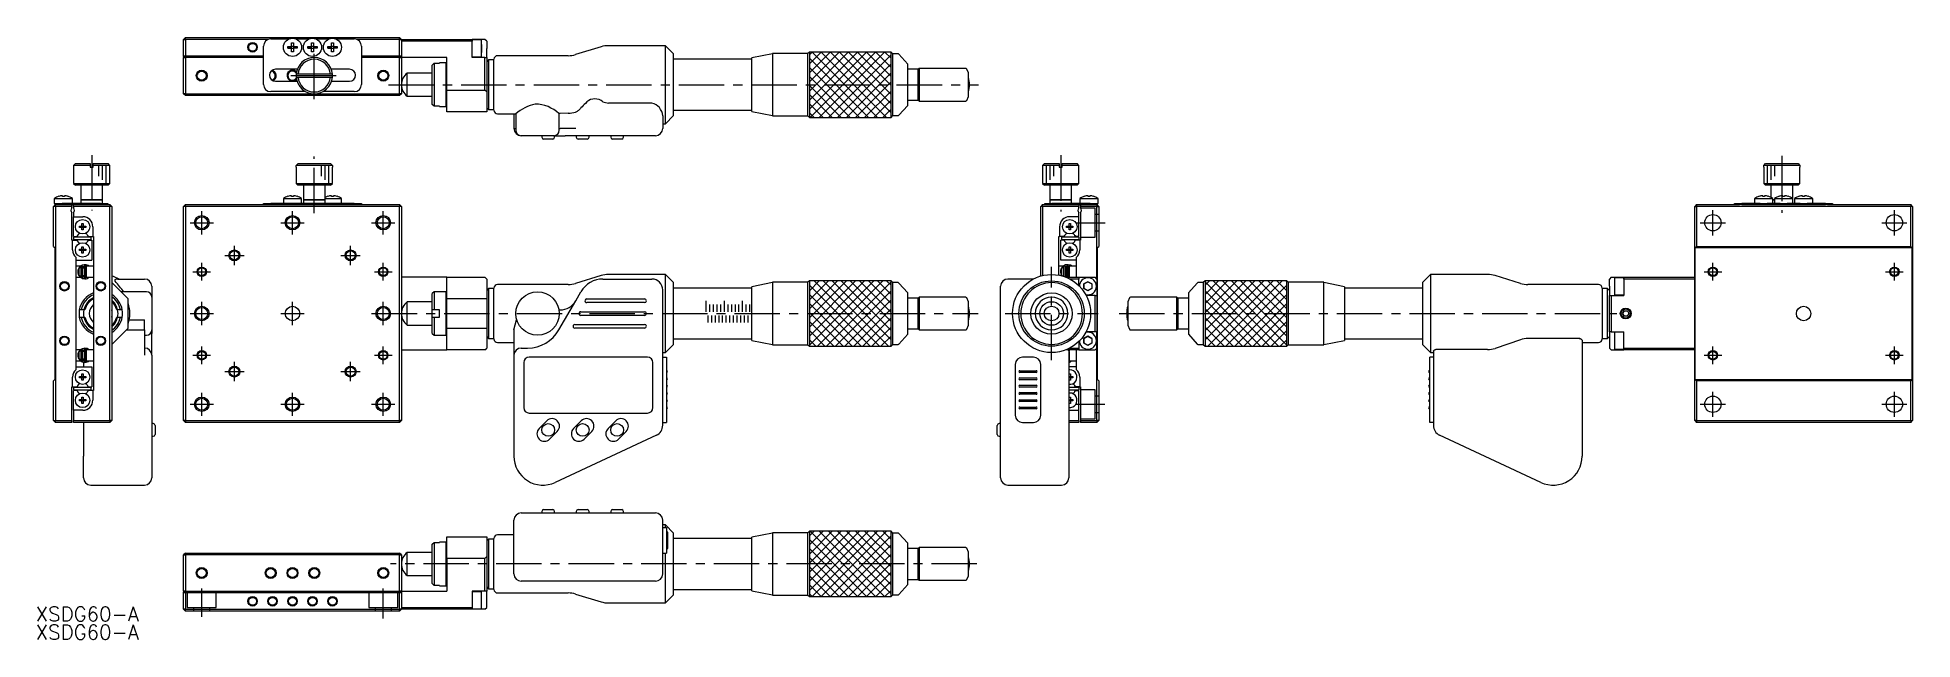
# Model space of a CAD drawing. Extents: x 17 to 533, y 13 to 179.
import ezdxf

# ---------------------------------------------------------------- set-up
doc = ezdxf.new("R2010")
doc.units = 0
doc.header["$LTSCALE"] = 10
doc.linetypes.add('CENTER', pattern=[2, 1.25, -0.25, 0.25, -0.25])
doc.linetypes.add('DASHED', pattern=[3.5, 2, -1.5])
doc.layers.get('0').update_dxf_attribs({"linetype": 'CONTINUOUS'})
doc.layers.add('CENTER', color=1, linetype='CENTER')
doc.styles.get("Standard").update_dxf_attribs({"font": 'txt.shx', "bigfont": '@extfont2.shx'})

msp = doc.modelspace()

# ---------------------------------------------------------------- texts
at = {"color": 7, "linetype": 'CONTINUOUS'}
for p in [(16.076563, 18.216667), (16.076563, 13.216667)]:
    msp.add_text('XSDG60-A', height=4, dxfattribs=at).set_placement(p)

# ---------------------------------------------------------------- linework, layer by layer
at = {"color": 7, "linetype": 'CONTINUOUS'}
for p, q in [((56.844929, 178.475), (57.344929, 178.975)), ((56.844929, 178.475), (57.344929, 178.475)), ((56.844929, 173.975), (56.844929, 178.475)), ((57.344929, 178.475), (57.344929, 178.975)), ((57.344929, 178.975), (116.344929, 178.975)), ((57.344929, 178.475), (57.344929, 173.975)), ((80.22043, 178.475), (57.344929, 178.475)), ((78.844929, 166.075), (78.844929, 176.575)), ((80.844929, 178.575), (85.865134, 178.575)), ((85.58634, 176.015), (85.58634, 176.535)), ((85.58634, 176.535), (86.584929, 176.535)), ((86.584929, 176.015), (85.58634, 176.015)), ((85.58634, 176.015), (86.543555, 176.015)), ((86.543555, 176.015), (86.543555, 176.535)), ((86.584929, 176.015), (86.543555, 176.015)), ((86.584929, 177.53359), (87.104929, 177.53359)), ((86.584929, 176.535), (86.584929, 177.53359)), ((86.584929, 176.576375), (87.104929, 176.576375)), ((86.584929, 175.01641), (86.584929, 176.015)), ((87.104929, 175.973625), (86.584929, 175.973625)), ((87.104929, 177.53359), (87.104929, 176.535)), ((87.104929, 176.535), (88.103519, 176.535)), ((87.104929, 176.015), (87.104929, 175.01641)), ((88.103519, 176.015), (87.104929, 176.015)), ((87.146304, 176.015), (87.104929, 176.015)), ((87.146304, 176.535), (87.146304, 176.015)), ((88.103519, 176.015), (87.146304, 176.015)), ((87.824725, 178.575), (91.365134, 178.575)), ((88.103519, 176.535), (88.103519, 176.015)), ((91.08634, 176.015), (91.08634, 176.535)), ((91.08634, 176.535), (92.084929, 176.535)), ((92.084929, 176.015), (91.08634, 176.015)), ((91.08634, 176.015), (92.043555, 176.015)), ((92.043555, 176.015), (92.043555, 176.535)), ((92.084929, 176.015), (92.043555, 176.015)), ((92.084929, 177.53359), (92.604929, 177.53359)), ((92.084929, 176.535), (92.084929, 177.53359)), ((92.084929, 176.576375), (92.604929, 176.576375)), ((92.084929, 175.01641), (92.084929, 176.015)), ((92.604929, 175.973625), (92.084929, 175.973625)), ((92.604929, 177.53359), (92.604929, 176.535)), ((92.604929, 176.535), (93.603519, 176.535)), ((92.604929, 176.015), (92.604929, 175.01641)), ((93.603519, 176.015), (92.604929, 176.015)), ((92.646304, 176.015), (92.604929, 176.015)), ((92.646304, 176.535), (92.646304, 176.015)), ((93.603519, 176.015), (92.646304, 176.015)), ((93.324725, 178.575), (96.865134, 178.575)), ((93.603519, 176.535), (93.603519, 176.015)), ((96.58634, 176.015), (96.58634, 176.535)), ((96.58634, 176.535), (97.584929, 176.535)), ((97.584929, 176.015), (96.58634, 176.015)), ((96.58634, 176.015), (97.543555, 176.015)), ((97.543555, 176.015), (97.543555, 176.535)), ((97.584929, 176.015), (97.543555, 176.015)), ((97.584929, 177.53359), (98.104929, 177.53359)), ((97.584929, 176.535), (97.584929, 177.53359)), ((97.584929, 176.576375), (98.104929, 176.576375)), ((97.584929, 175.01641), (97.584929, 176.015)), ((98.104929, 175.973625), (97.584929, 175.973625)), ((98.104929, 177.53359), (98.104929, 176.535)), ((98.104929, 176.535), (99.103519, 176.535)), ((98.104929, 176.015), (98.104929, 175.01641)), ((99.103519, 176.015), (98.104929, 176.015)), ((98.146304, 176.015), (98.104929, 176.015)), ((98.146304, 176.535), (98.146304, 176.015)), ((99.103519, 176.015), (98.146304, 176.015)), ((98.824725, 178.575), (103.844929, 178.575)), ((99.103519, 176.535), (99.103519, 176.015)), ((116.344929, 178.475), (104.469429, 178.475)), ((105.844929, 176.575), (105.844929, 166.075)), ((116.344929, 178.475), (116.344929, 178.975)), ((116.844929, 178.475), (116.344929, 178.975)), ((116.344929, 173.975), (116.344929, 178.475)), ((116.344929, 178.475), (116.844929, 178.475)), ((116.844929, 178.475), (136.344929, 178.475)), ((116.844929, 178.475), (116.844929, 173.975)), ((136.344929, 177.975), (116.844929, 177.975)), ((136.344929, 178.475), (136.344929, 177.975)), ((139.844929, 178.475), (136.344929, 178.475)), ((138.944929, 178.325), (136.344929, 178.325)), ((136.344929, 173.475), (136.344929, 177.975)), ((138.944929, 173.625), (138.944929, 178.325)), ((138.944929, 173.625), (138.944929, 178.325)), ((138.944929, 177.075), (138.944929, 175.975)), ((138.944929, 175.975), (138.944929, 177.075)), ((138.944929, 174.875), (138.944929, 175.975)), ((138.944929, 175.975), (138.944929, 174.875)), ((140.344929, 177.975), (139.844929, 178.475)), ((140.344929, 177.975), (140.344929, 175.975)), ((140.344929, 173.475), (140.344929, 175.975)), ((171.844984, 176.419461), (164.844875, 174.280539)), ((189.594929, 176.725), (173.890513, 176.725)), ((189.594929, 155.225), (189.594929, 176.725)), ((191.844929, 174.475), (189.594929, 176.725)), ((56.844929, 173.975), (57.344929, 173.975)), ((56.844929, 173.725), (56.844929, 173.975)), ((58.244929, 173.725), (56.844929, 173.725)), ((56.844929, 173.725), (56.844929, 173.475)), ((56.844929, 163.475), (56.844929, 173.475)), ((56.844929, 173.475), (57.344929, 173.475)), ((57.344929, 173.975), (78.844929, 173.975)), ((57.344929, 173.475), (57.344929, 163.475)), ((78.844929, 173.475), (57.344929, 173.475)), ((58.244929, 173.725), (58.244929, 173.475)), ((87.104929, 175.01641), (86.584929, 175.01641)), ((92.604929, 175.01641), (92.084929, 175.01641)), ((98.104929, 175.01641), (97.584929, 175.01641)), ((105.844929, 173.975), (116.344929, 173.975)), ((116.344929, 173.475), (105.844929, 173.475)), ((116.844929, 173.725), (115.444929, 173.725)), ((115.444929, 173.725), (115.444929, 173.475)), ((116.344929, 173.975), (116.844929, 173.975)), ((116.344929, 163.475), (116.344929, 173.475)), ((116.344929, 173.475), (116.844929, 173.475)), ((116.844929, 173.975), (116.844929, 173.725)), ((116.844929, 173.475), (116.844929, 173.725)), ((129.344929, 173.475), (116.844929, 173.475)), ((116.844929, 173.475), (116.844929, 163.475)), ((125.344929, 171.383327), (125.844929, 171.89108)), ((125.344929, 160.566673), (125.344929, 171.383327)), ((125.844929, 171.89108), (125.844929, 160.05892)), ((125.844929, 171.89108), (127.344929, 171.89108)), ((127.344929, 171.89108), (127.344929, 171.975)), ((129.144929, 171.975), (127.344929, 171.975)), ((129.144929, 159.975), (129.144929, 171.975)), ((129.344929, 171.775), (129.144929, 171.975)), ((129.344929, 164.475), (129.344929, 173.475)), ((136.344929, 173.625), (138.944929, 173.625)), ((139.844929, 173.475), (136.344929, 173.475)), ((139.844929, 164.475), (139.844929, 173.475)), ((139.844929, 173.475), (140.344929, 173.475)), ((140.344929, 173.475), (140.344929, 163.975)), ((140.844929, 172.825), (140.344929, 172.325)), ((140.844929, 172.825), (140.844929, 159.125)), ((142.344929, 172.825), (140.844929, 172.825)), ((142.344929, 158.975), (142.344929, 172.975)), ((162.799346, 173.975), (143.344929, 173.975)), ((191.844929, 157.475), (191.844929, 174.475)), ((213.344929, 172.975), (191.844929, 172.975)), ((219.044929, 174.475), (213.344929, 173.367032)), ((213.344929, 158.582968), (213.344929, 173.367032)), ((219.044929, 174.575), (219.044929, 157.375)), ((228.844929, 174.575), (219.044929, 174.575)), ((229.244929, 174.975), (228.844929, 174.575)), ((228.844929, 157.375), (228.844929, 174.575)), ((229.244929, 174.975), (229.244929, 156.975)), ((251.744929, 174.975), (229.244929, 174.975)), ((251.744929, 156.975), (251.744929, 174.975)), ((252.244929, 174.475), (251.744929, 174.975)), ((252.244929, 157.475), (252.244929, 174.475)), ((253.710608, 174.475), (252.244929, 174.475)), ((256.344929, 171.675), (253.93439, 174.374805)), ((256.344929, 160.275), (256.344929, 171.675)), ((259.494929, 170.475), (259.244929, 170.225)), ((259.494929, 170.475), (259.494929, 161.475)), ((272.304725, 170.475), (259.494929, 170.475)), ((88.161181, 170.225), (82.144929, 170.225)), ((82.144929, 166.925), (88.091247, 166.925)), ((88.362742, 168.875), (87.860955, 168.875)), ((87.860955, 168.075), (88.362742, 168.075)), ((97.327116, 168.875), (88.362742, 168.875)), ((88.362742, 168.075), (97.327116, 168.075)), ((97.828904, 168.875), (97.327116, 168.875)), ((97.327116, 168.075), (97.828904, 168.075)), ((102.544929, 170.225), (97.528678, 170.225)), ((97.598612, 166.925), (102.544929, 166.925)), ((118.411953, 162.8), (118.411953, 169.15)), ((125.344929, 169.15), (118.411953, 169.15)), ((259.244929, 170.225), (256.344929, 170.225)), ((259.244929, 161.725), (259.244929, 170.225)), ((273.044929, 169.225), (272.579843, 170.294625)), ((273.044929, 162.725), (273.044929, 169.225)), ((57.344929, 163.475), (56.844929, 163.475)), ((57.344929, 162.975), (56.844929, 163.475)), ((57.344929, 163.475), (92.844929, 163.475)), ((57.344929, 162.975), (57.344929, 163.475)), ((116.344929, 162.975), (57.344929, 162.975)), ((90.470061, 164.075), (80.844929, 164.075)), ((92.844929, 163.475), (116.344929, 163.475)), ((103.844929, 164.075), (95.219798, 164.075)), ((116.344929, 163.475), (116.344929, 162.975)), ((116.844929, 163.475), (116.344929, 162.975)), ((116.844929, 163.475), (116.344929, 163.475)), ((118.411953, 162.8), (125.344929, 162.8)), ((125.844929, 160.05892), (125.344929, 160.566673)), ((129.144929, 159.975), (129.344929, 160.175)), ((129.344929, 164.475), (139.844929, 164.475)), ((129.344929, 158.475), (129.344929, 164.475)), ((140.344929, 163.975), (139.844929, 164.475)), ((140.344929, 163.975), (140.344929, 158.475)), ((172.386381, 161.30341), (171.844984, 161.58926)), ((185.844929, 160.943847), (173.890513, 160.943847)), ((253.93439, 157.575195), (256.344929, 160.275)), ((256.344929, 161.725), (259.244929, 161.725)), ((259.244929, 161.725), (259.494929, 161.475)), ((259.494929, 161.475), (272.304725, 161.475)), ((272.579843, 161.655375), (273.044929, 162.725)), ((127.344929, 160.05892), (125.844929, 160.05892)), ((127.344929, 159.975), (127.344929, 160.05892)), ((127.344929, 159.975), (129.144929, 159.975)), ((140.344929, 158.475), (129.344929, 158.475)), ((140.344929, 159.625), (140.844929, 159.125)), ((140.844929, 159.125), (142.344929, 159.125)), ((143.344929, 157.975), (148.344929, 157.975)), ((147.844929, 157.975), (147.844929, 153.925)), ((148.344929, 157.975), (148.344929, 153.425)), ((160.261009, 158.037746), (160.261009, 153.925)), ((160.550701, 158.037746), (160.261009, 158.037746)), ((162.799346, 158.123484), (160.550701, 158.037746)), ((164.880828, 158.430825), (164.844875, 158.414771)), ((165.073127, 158.528328), (164.880828, 158.430825)), ((165.262742, 158.640072), (165.073127, 158.528328)), ((165.44931, 158.765841), (165.262742, 158.640072)), ((165.632474, 158.905397), (165.44931, 158.765841)), ((165.811885, 159.058471), (165.632474, 158.905397)), ((165.987199, 159.224771), (165.811885, 159.058471)), ((166.158081, 159.40398), (165.987199, 159.224771)), ((166.324204, 159.595753), (166.158081, 159.40398)), ((188.844929, 157.412728), (188.844929, 153.925)), ((188.844929, 155.225), (189.594929, 155.225)), ((189.594929, 155.225), (191.844929, 157.475)), ((191.844929, 158.975), (213.344929, 158.975)), ((213.344929, 158.582968), (219.044929, 157.475)), ((219.044929, 157.375), (228.844929, 157.375)), ((228.844929, 157.375), (229.244929, 156.975)), ((229.244929, 156.975), (251.744929, 156.975)), ((251.744929, 156.975), (252.244929, 157.475)), ((252.244929, 157.475), (253.710608, 157.475)), ((147.844929, 153.925), (148.344929, 153.925)), ((158.844929, 151.925), (149.844929, 151.925)), ((155.534269, 151.925), (155.534269, 151.525)), ((158.534269, 151.025), (156.034269, 151.025)), ((158.844929, 151.925), (161.994077, 151.925)), ((159.034269, 151.525), (159.034269, 151.925)), ((160.261009, 153.925), (160.550701, 153.925)), ((160.344929, 153.425), (160.344929, 153.925)), ((164.880828, 153.925), (160.550701, 153.925)), ((168.056254, 151.925), (161.994077, 151.925)), ((165.034269, 151.925), (165.034269, 151.525)), ((168.034269, 151.025), (165.534269, 151.025)), ((172.386381, 151.925), (168.056254, 151.925)), ((168.534269, 151.525), (168.534269, 151.925)), ((185.844929, 151.925), (172.386381, 151.925)), ((174.534269, 151.925), (174.534269, 151.525)), ((177.534269, 151.025), (175.034269, 151.025)), ((178.034269, 151.525), (178.034269, 151.925)), ((186.844929, 151.925), (185.844929, 151.925)), ((27.025, 144.275), (26.525, 143.775)), ((31.125, 143.775), (26.525, 143.775)), ((26.525, 143.775), (26.525, 138.775)), ((27.025, 144.275), (31.125, 144.275)), ((31.125, 144.275), (31.125, 143.775)), ((31.125, 143.775), (31.125, 143.275)), ((31.125, 143.275), (31.925, 143.275)), ((31.925, 144.275), (36.025, 144.275)), ((31.925, 143.775), (31.925, 144.275)), ((36.525, 143.775), (31.925, 143.775)), ((31.925, 143.275), (31.925, 143.775)), ((36.525, 143.775), (36.025, 144.275)), ((36.525, 138.775), (36.525, 143.775)), ((87.844929, 143.275), (87.860955, 143.275)), ((87.844929, 143.275), (87.844929, 138.775)), ((87.860955, 143.775), (88.362742, 144.275)), ((97.828904, 143.775), (87.860955, 143.775)), ((87.860955, 143.275), (87.860955, 143.775)), ((88.362742, 144.275), (97.327116, 144.275)), ((97.327116, 144.275), (97.828904, 143.775)), ((97.828904, 143.775), (97.828904, 143.275)), ((97.828904, 143.275), (97.844929, 143.275)), ((97.844929, 138.775), (97.844929, 143.275)), ((293.975, 144.275), (293.475, 143.775)), ((298.075, 143.775), (293.475, 143.775)), ((293.475, 143.775), (293.475, 138.775)), ((293.975, 144.275), (298.075, 144.275)), ((298.075, 144.275), (298.075, 143.775)), ((298.075, 143.775), (298.075, 143.275)), ((298.075, 143.275), (298.875, 143.275)), ((298.875, 144.275), (302.975, 144.275)), ((298.875, 143.775), (298.875, 144.275)), ((303.475, 143.775), (298.875, 143.775)), ((298.875, 143.275), (298.875, 143.775)), ((303.475, 143.775), (302.975, 144.275)), ((303.475, 138.775), (303.475, 143.775)), ((492.155071, 143.275), (492.171096, 143.275)), ((492.155071, 143.275), (492.155071, 138.775)), ((492.171096, 143.775), (492.672884, 144.275)), ((492.171096, 143.275), (492.171096, 143.775)), ((502.139045, 143.775), (492.171096, 143.775)), ((492.672884, 144.275), (501.637258, 144.275)), ((501.637258, 144.275), (502.139045, 143.775)), ((502.139045, 143.775), (502.139045, 143.275)), ((502.139045, 143.275), (502.155071, 143.275)), ((502.155071, 138.775), (502.155071, 143.275)), ((21.225, 134.666657), (26.225, 134.666657)), ((21.225, 134.666657), (21.225, 133.275)), ((22.46641, 135.237581), (22.463067, 135.244436)), ((23.465, 135.237581), (23.465, 135.409953)), ((23.985, 135.237581), (23.465, 135.237581)), ((23.985, 135.409953), (23.985, 135.237581)), ((24.986933, 135.244436), (24.98359, 135.237581)), ((26.225, 133.275), (26.225, 134.666657)), ((26.525, 138.775), (36.525, 138.775)), ((26.525, 138.775), (27.025, 138.275)), ((36.025, 138.275), (27.025, 138.275)), ((28.525, 138.275), (28.525, 134.275)), ((34.525, 134.275), (34.525, 138.275)), ((36.025, 138.275), (36.525, 138.775)), ((84.344929, 134.666657), (89.344929, 134.666657)), ((84.344929, 134.666657), (84.344929, 133.275)), ((85.58634, 135.237581), (85.582997, 135.244436)), ((85.58634, 135.237581), (85.582997, 135.244436)), ((86.584929, 135.237581), (86.584929, 135.409953)), ((87.104929, 135.237581), (86.584929, 135.237581)), ((87.104929, 135.409953), (87.104929, 135.237581)), ((87.844929, 138.775), (97.844929, 138.775)), ((87.844929, 138.775), (88.344929, 138.275)), ((88.106862, 135.244436), (88.103519, 135.237581)), ((88.106862, 135.244436), (88.103519, 135.237581)), ((97.344929, 138.275), (88.344929, 138.275)), ((89.344929, 133.275), (89.344929, 134.666657)), ((89.844929, 138.275), (89.844929, 134.275)), ((95.844929, 134.275), (95.844929, 138.275)), ((95.844929, 134.666657), (100.344929, 134.666657)), ((96.58634, 135.237581), (96.582997, 135.244436)), ((96.58634, 135.237581), (96.582997, 135.244436)), ((97.344929, 138.275), (97.844929, 138.775)), ((97.584929, 135.237581), (97.584929, 135.409953)), ((98.104929, 135.237581), (97.584929, 135.237581)), ((98.104929, 135.409953), (98.104929, 135.237581)), ((99.106862, 135.244436), (99.103519, 135.237581)), ((99.106862, 135.244436), (99.103519, 135.237581)), ((100.344929, 133.275), (100.344929, 134.666657)), ((293.475, 138.775), (298.475, 138.775)), ((293.475, 138.775), (293.975, 138.275)), ((298.475, 138.275), (293.975, 138.275)), ((295.475, 138.275), (295.475, 134.275)), ((298.475, 138.775), (303.475, 138.775)), ((302.975, 138.275), (298.475, 138.275)), ((301.475, 134.275), (301.475, 138.275)), ((302.975, 138.275), (303.475, 138.775)), ((303.775, 134.666657), (308.775, 134.666657)), ((303.775, 134.666657), (303.775, 133.275)), ((305.01641, 135.237581), (305.013067, 135.244436)), ((306.015, 135.237581), (306.015, 135.409953)), ((306.535, 135.237581), (306.015, 135.237581)), ((306.535, 135.409953), (306.535, 135.237581)), ((307.536933, 135.244436), (307.53359, 135.237581)), ((308.775, 133.275), (308.775, 134.666657)), ((489.655071, 134.666657), (492.155071, 134.666657)), ((489.655071, 134.666657), (489.655071, 133.275)), ((490.896481, 135.237581), (490.893138, 135.244436)), ((491.895071, 135.237581), (491.895071, 135.409953)), ((492.415071, 135.237581), (491.895071, 135.237581)), ((492.155071, 138.775), (502.155071, 138.775)), ((492.155071, 138.775), (492.655071, 138.275)), ((492.155071, 134.666657), (494.655071, 134.666657)), ((492.415071, 135.409953), (492.415071, 135.237581)), ((501.655071, 138.275), (492.655071, 138.275)), ((493.417003, 135.244436), (493.41366, 135.237581)), ((494.155071, 138.275), (494.155071, 134.956129)), ((494.655071, 133.275), (494.655071, 134.666657)), ((495.155071, 134.666657), (497.655071, 134.666657)), ((495.155071, 134.666657), (495.155071, 133.275)), ((496.396481, 135.237581), (496.393138, 135.244436)), ((497.395071, 135.237581), (497.395071, 135.409953)), ((497.915071, 135.237581), (497.395071, 135.237581)), ((497.655071, 134.666657), (500.155071, 134.666657)), ((497.915071, 135.409953), (497.915071, 135.237581)), ((498.917003, 135.244436), (498.91366, 135.237581)), ((500.155071, 134.666657), (500.155071, 138.275)), ((500.155071, 133.275), (500.155071, 134.666657)), ((500.655071, 134.666657), (503.155071, 134.666657)), ((500.655071, 134.666657), (500.655071, 133.275)), ((501.655071, 138.275), (502.155071, 138.775)), ((501.896481, 135.237581), (501.893138, 135.244436)), ((502.895071, 135.237581), (502.895071, 135.409953)), ((503.415071, 135.237581), (502.895071, 135.237581)), ((503.155071, 134.666657), (505.655071, 134.666657)), ((503.415071, 135.409953), (503.415071, 135.237581)), ((504.417003, 135.244436), (504.41366, 135.237581)), ((505.655071, 133.275), (505.655071, 134.666657)), ((21.525, 132.975), (21.025, 132.475)), ((21.525, 132.475), (21.025, 132.475)), ((21.025, 121.475), (21.025, 132.475)), ((21.225, 133.275), (21.425, 133.275)), ((21.425, 132.975), (21.425, 133.275)), ((21.425, 133.275), (23.425, 133.275)), ((21.525, 132.975), (21.425, 132.975)), ((21.525, 132.475), (21.525, 132.975)), ((21.525, 132.975), (26.025, 132.975)), ((21.525, 132.475), (21.525, 73.475)), ((26.025, 132.475), (21.525, 132.475)), ((24.8, 133.275), (23.425, 133.275)), ((33.925, 133.275), (24.8, 133.275)), ((26.025, 132.975), (26.525, 132.975)), ((26.025, 132.475), (26.025, 132.975)), ((26.025, 132.036438), (26.025, 132.475)), ((26.025, 123.175), (26.025, 130.713562)), ((26.525, 132.975), (36.525, 132.975)), ((26.525, 132.475), (26.525, 132.975)), ((36.525, 132.475), (26.525, 132.475)), ((26.525, 132.475), (26.525, 132.036438)), ((26.525, 130.713562), (26.525, 129.625)), ((26.525, 129.625), (29.075, 129.625)), ((26.525, 124.175), (26.525, 129.625)), ((28.525, 134.275), (34.525, 134.275)), ((34.525, 134.275), (28.525, 134.275)), ((28.525, 134.275), (28.525, 133.275)), ((33.925, 133.275), (35.925, 133.275)), ((34.525, 133.275), (34.525, 134.275)), ((35.925, 133.275), (35.925, 132.975)), ((36.525, 132.975), (36.525, 132.475)), ((37.025, 132.475), (36.525, 132.975)), ((36.525, 73.475), (36.525, 132.475)), ((37.025, 132.475), (36.525, 132.475)), ((37.025, 132.475), (37.025, 73.475)), ((57.344929, 132.975), (56.844929, 132.475)), ((57.344929, 132.475), (56.844929, 132.475)), ((56.844929, 73.475), (56.844929, 132.475)), ((57.344929, 132.475), (57.344929, 132.975)), ((57.344929, 132.975), (116.344929, 132.975)), ((116.344929, 132.475), (57.344929, 132.475)), ((57.344929, 132.475), (57.344929, 73.475)), ((78.844929, 132.975), (78.844929, 133.275)), ((78.844929, 133.275), (80.844929, 133.275)), ((85.769929, 133.275), (80.844929, 133.275)), ((87.919929, 133.275), (85.769929, 133.275)), ((91.269929, 133.275), (87.919929, 133.275)), ((89.844929, 134.275), (95.844929, 134.275)), ((92.844929, 134.275), (89.844929, 134.275)), ((89.844929, 134.275), (89.844929, 133.275)), ((93.419929, 133.275), (91.269929, 133.275)), ((95.844929, 134.275), (92.844929, 134.275)), ((96.769929, 133.275), (93.419929, 133.275)), ((95.844929, 133.275), (95.844929, 134.275)), ((98.919929, 133.275), (96.769929, 133.275)), ((103.844929, 133.275), (98.919929, 133.275)), ((103.844929, 133.275), (105.844929, 133.275)), ((105.844929, 133.275), (105.844929, 132.975)), ((116.344929, 132.975), (116.344929, 132.475)), ((116.844929, 132.475), (116.344929, 132.975)), ((116.344929, 73.475), (116.344929, 132.475)), ((116.844929, 132.475), (116.344929, 132.475)), ((116.844929, 132.475), (116.844929, 73.475)), ((293.475, 132.975), (292.975, 132.475)), ((293.475, 132.475), (292.975, 132.475)), ((292.975, 113.297911), (292.975, 132.475)), ((293.475, 132.475), (293.475, 132.975)), ((293.475, 132.975), (303.475, 132.975)), ((303.475, 132.475), (293.475, 132.475)), ((293.475, 132.475), (293.475, 113.430262)), ((294.075, 132.975), (294.075, 133.275)), ((294.075, 133.275), (296.075, 133.275)), ((295.475, 134.275), (298.475, 134.275)), ((301.475, 134.275), (295.475, 134.275)), ((295.475, 134.275), (295.475, 133.275)), ((305.2, 133.275), (296.075, 133.275)), ((298.475, 134.275), (301.475, 134.275)), ((303.475, 129.625), (300.925, 129.625)), ((301.475, 133.275), (301.475, 134.275)), ((303.475, 132.975), (303.975, 132.975)), ((303.475, 132.975), (303.475, 132.475)), ((303.475, 132.036438), (303.475, 132.475)), ((303.475, 129.625), (303.475, 130.713562)), ((303.475, 124.175), (303.475, 129.625)), ((303.975, 132.975), (303.975, 132.475)), ((303.975, 132.975), (308.475, 132.975)), ((308.475, 132.475), (303.975, 132.475)), ((303.975, 132.475), (303.975, 132.036438)), ((303.975, 130.713562), (303.975, 123.175)), ((306.575, 133.275), (305.2, 133.275)), ((306.575, 133.275), (308.575, 133.275)), ((308.575, 132.975), (308.475, 132.975)), ((308.475, 132.975), (308.475, 132.475)), ((308.475, 132.975), (308.975, 132.475)), ((308.475, 112.475), (308.475, 132.475)), ((308.475, 132.475), (308.975, 132.475)), ((308.575, 133.275), (308.575, 132.975)), ((308.575, 133.275), (308.775, 133.275)), ((308.975, 132.475), (308.975, 121.475)), ((473.655071, 132.975), (473.155071, 132.475)), ((473.155071, 112.475), (473.155071, 132.475)), ((473.155071, 132.475), (473.655071, 132.475)), ((473.655071, 132.975), (473.655071, 132.475)), ((473.655071, 132.975), (485.530571, 132.975)), ((473.655071, 132.475), (473.655071, 121.475)), ((532.655071, 132.475), (473.655071, 132.475)), ((484.155071, 132.975), (484.155071, 133.275)), ((484.155071, 133.275), (486.155071, 133.275)), ((486.155071, 132.975), (485.530571, 132.975)), ((491.080071, 133.275), (486.155071, 133.275)), ((486.155071, 132.975), (509.155071, 132.975)), ((491.175275, 133.275), (491.080071, 133.275)), ((491.175275, 133.275), (492.155071, 133.275)), ((492.155071, 133.275), (493.134866, 133.275)), ((493.230071, 133.275), (493.134866, 133.275)), ((496.580071, 133.275), (493.230071, 133.275)), ((494.655071, 134.275), (495.155071, 134.275)), ((495.155071, 134.275), (494.655071, 134.275)), ((496.675275, 133.275), (496.580071, 133.275)), ((496.675275, 133.275), (497.655071, 133.275)), ((497.655071, 133.275), (498.634866, 133.275)), ((498.730071, 133.275), (498.634866, 133.275)), ((502.080071, 133.275), (498.730071, 133.275)), ((502.175275, 133.275), (502.080071, 133.275)), ((502.175275, 133.275), (503.155071, 133.275)), ((503.155071, 133.275), (504.134866, 133.275)), ((504.230071, 133.275), (504.134866, 133.275)), ((509.155071, 133.275), (504.230071, 133.275)), ((509.155071, 133.275), (511.155071, 133.275)), ((509.77957, 132.975), (509.155071, 132.975)), ((509.77957, 132.975), (532.655071, 132.975)), ((511.155071, 133.275), (511.155071, 132.975)), ((532.655071, 132.975), (532.655071, 132.475)), ((533.155071, 132.475), (532.655071, 132.975)), ((532.655071, 121.475), (532.655071, 132.475)), ((533.155071, 132.475), (532.655071, 132.475)), ((533.155071, 132.475), (533.155071, 73.475)), ((26.525, 124.175), (27.474194, 124.175)), ((27.474194, 124.175), (27.62436, 124.435095)), ((28.138639, 127.055), (28.845, 127.055)), ((28.138639, 126.695), (28.138639, 127.055)), ((28.845, 126.695), (28.138639, 126.695)), ((28.845, 127.761361), (29.205, 127.761361)), ((28.845, 127.055), (28.845, 127.761361)), ((28.855372, 127.044628), (28.845, 127.055)), ((28.855372, 126.705372), (28.845, 126.695)), ((28.845, 125.988639), (28.845, 126.695)), ((29.205, 125.988639), (28.845, 125.988639)), ((28.855372, 127.044628), (29.194628, 127.044628)), ((28.855372, 126.705372), (28.855372, 127.044628)), ((29.194628, 126.705372), (28.855372, 126.705372)), ((29.194628, 127.044628), (29.205, 127.055)), ((29.194628, 127.044628), (29.194628, 126.705372)), ((29.194628, 126.705372), (29.205, 126.695)), ((29.205, 127.761361), (29.205, 127.055)), ((29.205, 127.055), (29.911361, 127.055)), ((29.911361, 126.695), (29.205, 126.695)), ((29.205, 126.695), (29.205, 125.988639)), ((29.911361, 127.055), (29.911361, 126.695)), ((30.42564, 124.435095), (30.575806, 124.175)), ((30.575806, 124.175), (31.825, 124.175)), ((31.825, 126.875), (31.825, 124.175)), ((32.025, 124.175), (31.825, 124.175)), ((32.025, 124.175), (32.025, 81.775)), ((297.975, 124.175), (298.175, 124.175)), ((297.975, 113.537315), (297.975, 124.175)), ((298.175, 126.875), (298.175, 124.175)), ((299.424194, 124.175), (298.175, 124.175)), ((299.424194, 124.175), (299.57436, 124.435095)), ((300.088639, 126.695), (300.088639, 127.055)), ((300.088639, 127.055), (300.795, 127.055)), ((300.795, 126.695), (300.088639, 126.695)), ((300.795, 127.761361), (301.155, 127.761361)), ((300.795, 127.055), (300.795, 127.761361)), ((300.805372, 127.044628), (300.795, 127.055)), ((300.805372, 126.705372), (300.795, 126.695)), ((300.795, 125.988639), (300.795, 126.695)), ((301.155, 125.988639), (300.795, 125.988639)), ((300.805372, 126.705372), (300.805372, 127.044628)), ((300.805372, 127.044628), (301.144628, 127.044628)), ((301.144628, 126.705372), (300.805372, 126.705372)), ((301.144628, 127.044628), (301.155, 127.055)), ((301.144628, 127.044628), (301.144628, 126.705372)), ((301.144628, 126.705372), (301.155, 126.695)), ((301.155, 127.761361), (301.155, 127.055)), ((301.155, 127.055), (301.861361, 127.055)), ((301.155, 126.695), (301.155, 125.988639)), ((301.861361, 126.695), (301.155, 126.695)), ((301.861361, 127.055), (301.861361, 126.695)), ((302.37564, 124.435095), (302.525806, 124.175)), ((303.475, 124.175), (302.525806, 124.175)), ((21.025, 121.475), (21.375, 121.125)), ((21.375, 121.125), (21.375, 84.825)), ((26.275, 123.175), (26.025, 123.175)), ((26.275, 120.475), (26.275, 123.175)), ((26.275, 123.175), (27.474194, 123.175)), ((31.325, 123.975), (26.525, 123.975)), ((26.525, 123.975), (26.525, 123.375)), ((26.525, 123.375), (31.325, 123.375)), ((27.62436, 122.914905), (27.474194, 123.175)), ((28.138639, 120.655), (28.845, 120.655)), ((28.138639, 120.295), (28.138639, 120.655)), ((28.845, 120.295), (28.138639, 120.295)), ((28.845, 121.361361), (29.205, 121.361361)), ((28.845, 120.655), (28.845, 121.361361)), ((28.855372, 120.644628), (28.845, 120.655)), ((28.855372, 120.305372), (28.845, 120.295)), ((28.845, 119.588639), (28.845, 120.295)), ((29.205, 119.588639), (28.845, 119.588639)), ((28.855372, 120.305372), (28.855372, 120.644628)), ((28.855372, 120.644628), (29.194628, 120.644628)), ((29.194628, 120.305372), (28.855372, 120.305372)), ((29.194628, 120.644628), (29.205, 120.655)), ((29.194628, 120.644628), (29.194628, 120.305372)), ((29.194628, 120.305372), (29.205, 120.295)), ((29.205, 121.361361), (29.205, 120.655)), ((29.205, 120.655), (29.911361, 120.655)), ((29.205, 120.295), (29.205, 119.588639)), ((29.911361, 120.295), (29.205, 120.295)), ((29.911361, 120.655), (29.911361, 120.295)), ((30.575806, 123.175), (30.42564, 122.914905)), ((30.575806, 123.175), (31.525, 123.175)), ((31.325, 123.975), (31.325, 123.375)), ((31.525, 123.175), (31.525, 117.675)), ((298.475, 117.675), (298.475, 123.175)), ((299.424194, 123.175), (298.475, 123.175)), ((298.675, 123.975), (298.675, 123.375)), ((303.475, 123.975), (298.675, 123.975)), ((298.675, 123.375), (303.475, 123.375)), ((299.424194, 123.175), (299.57436, 122.914905)), ((300.088639, 120.295), (300.088639, 120.655)), ((300.088639, 120.655), (300.795, 120.655)), ((300.795, 120.295), (300.088639, 120.295)), ((300.795, 121.361361), (301.155, 121.361361)), ((300.795, 120.655), (300.795, 121.361361)), ((300.805372, 120.644628), (300.795, 120.655)), ((300.805372, 120.305372), (300.795, 120.295)), ((300.795, 119.588639), (300.795, 120.295)), ((301.155, 119.588639), (300.795, 119.588639)), ((300.805372, 120.644628), (301.144628, 120.644628)), ((300.805372, 120.305372), (300.805372, 120.644628)), ((301.144628, 120.305372), (300.805372, 120.305372)), ((301.144628, 120.644628), (301.155, 120.655)), ((301.144628, 120.644628), (301.144628, 120.305372)), ((301.144628, 120.305372), (301.155, 120.295)), ((301.155, 121.361361), (301.155, 120.655)), ((301.155, 120.655), (301.861361, 120.655)), ((301.155, 120.295), (301.155, 119.588639)), ((301.861361, 120.295), (301.155, 120.295)), ((301.861361, 120.655), (301.861361, 120.295)), ((302.37564, 122.914905), (302.525806, 123.175)), ((303.725, 123.175), (302.525806, 123.175)), ((303.475, 123.975), (303.475, 123.375)), ((303.725, 123.175), (303.725, 120.475)), ((303.975, 123.175), (303.725, 123.175)), ((308.625, 121.125), (308.975, 121.475)), ((308.625, 84.825), (308.625, 121.125)), ((473.305071, 121.125), (473.655071, 121.475)), ((473.305071, 84.825), (473.305071, 121.125)), ((473.305071, 121.125), (533.005071, 121.125)), ((473.655071, 121.475), (532.655071, 121.475)), ((532.655071, 121.475), (533.005071, 121.125)), ((533.005071, 121.125), (533.005071, 84.825)), ((27.225, 87.554062), (27.225, 118.395938)), ((27.225, 117.675), (31.525, 117.675)), ((28.388755, 115.975), (27.225, 115.975)), ((28.025, 115.391515), (28.525, 115.920683)), ((28.025, 113.558485), (28.025, 115.391515)), ((28.525, 115.975), (28.525, 115.920683)), ((29.025, 115.975), (28.525, 115.975)), ((28.525, 115.920683), (28.525, 113.029317)), ((28.860914, 116.262581), (28.842922, 116.254781)), ((28.917355, 116.284821), (28.860469, 116.26344)), ((29.013705, 115.904805), (29.028249, 115.910571)), ((29.024842, 115.91021), (29.429957, 116.018689)), ((29.025, 112.975), (29.025, 115.975)), ((29.43, 115.475), (29.025, 115.475)), ((29.028249, 115.910571), (29.042511, 115.915387)), ((29.042511, 115.915387), (29.057003, 115.919472)), ((29.057003, 115.919472), (29.07169, 115.922816)), ((29.07169, 115.922816), (29.086532, 115.925406)), ((29.086532, 115.925406), (29.10149, 115.927236)), ((29.10149, 115.927236), (29.116526, 115.9283)), ((29.116526, 115.9283), (29.1316, 115.928595)), ((29.1316, 115.928595), (29.146672, 115.928118)), ((29.146672, 115.928118), (29.161702, 115.926872)), ((29.161702, 115.926872), (29.17665, 115.924859)), ((29.17665, 115.924859), (29.191477, 115.922085)), ((29.191477, 115.922085), (29.206143, 115.918559)), ((29.206143, 115.918559), (29.22061, 115.914291)), ((29.22061, 115.914291), (29.234841, 115.909293)), ((29.225, 115.475), (29.225, 115.913184)), ((29.225, 115.475), (29.225, 115.913183)), ((29.234841, 115.909293), (29.248799, 115.90358)), ((29.248799, 115.90358), (29.262448, 115.897167)), ((29.262448, 115.897167), (29.275754, 115.890074)), ((29.275754, 115.890074), (29.288683, 115.88232)), ((29.288683, 115.88232), (29.301203, 115.873926)), ((29.301203, 115.873926), (29.313284, 115.864917)), ((29.313284, 115.864917), (29.324897, 115.855316)), ((29.324897, 115.855316), (29.336014, 115.845149)), ((29.336014, 115.845149), (29.346609, 115.834444)), ((29.346609, 115.834444), (29.356657, 115.823229)), ((29.356657, 115.823229), (29.366136, 115.811532)), ((29.366136, 115.811532), (29.375023, 115.799383)), ((29.375023, 115.799383), (29.3833, 115.786814)), ((29.3833, 115.786814), (29.390948, 115.773857)), ((29.390948, 115.773857), (29.39795, 115.760542)), ((29.39795, 115.760542), (29.404291, 115.746903)), ((29.404291, 115.746903), (29.409957, 115.732974)), ((29.409957, 115.732974), (29.414937, 115.718787)), ((29.414937, 115.718787), (29.41922, 115.704378)), ((29.41922, 115.704378), (29.422798, 115.689779)), ((29.422798, 115.689779), (29.425662, 115.675027)), ((29.425662, 115.675027), (29.427807, 115.660156)), ((29.427807, 115.660156), (29.429229, 115.6452)), ((29.429229, 115.6452), (29.429924, 115.630196)), ((29.429924, 115.630196), (29.43, 115.623501)), ((29.43, 116.225), (29.43, 112.725)), ((29.82, 112.725), (29.82, 116.225)), ((30.025, 115.475), (29.82, 115.475)), ((29.820056, 116.018366), (30.025246, 115.978369)), ((30.025, 115.975), (30.025, 112.975)), ((32.025, 115.975), (30.025, 115.975)), ((30.025246, 115.978369), (30.037433, 115.975086)), ((189.594929, 113.725), (173.890513, 113.725)), ((189.594929, 92.225), (189.594929, 113.725)), ((191.844929, 111.475), (189.594929, 113.725)), ((299.138431, 115.975), (297.975, 115.975)), ((302.775, 117.675), (298.475, 117.675)), ((298.775, 115.3951), (299.275, 115.924247)), ((298.775, 113.562145), (298.775, 115.3951)), ((299.138941, 115.975), (299.138826, 115.975)), ((299.775, 115.975), (299.275, 115.975)), ((299.275, 115.975), (299.275, 115.924247)), ((299.275, 115.924247), (299.275, 113.205958)), ((299.774845, 115.91022), (300.179977, 116.018682)), ((299.775, 113.030968), (299.775, 115.975)), ((299.775, 115.475), (299.775, 115.974938)), ((299.775, 113.475), (299.775, 115.475)), ((300.18, 115.475), (299.775, 115.475)), ((299.775, 115.475), (299.775, 113.475)), ((299.963515, 115.975), (299.963328, 115.975)), ((299.963643, 115.975), (299.963515, 115.975)), ((299.963957, 115.975), (299.96385, 115.975)), ((299.964517, 115.975), (299.964081, 115.975)), ((299.975, 115.975), (299.964601, 115.975)), ((299.975, 115.475), (299.975, 115.975)), ((300.18, 116.225), (300.18, 112.975)), ((301.090052, 116.282695), (300.402589, 116.418656)), ((300.576111, 116.252317), (300.568453, 116.248625)), ((300.57, 112.975), (300.57, 116.225)), ((300.57, 115.623501), (300.570334, 115.637726)), ((300.775, 115.475), (300.57, 115.475)), ((300.570334, 115.637726), (300.571394, 115.652706)), ((300.571394, 115.652706), (300.573177, 115.667615)), ((300.573177, 115.667615), (300.575681, 115.682419)), ((300.575681, 115.682419), (300.578898, 115.697082)), ((300.607458, 116.266245), (300.576111, 116.252317)), ((300.578898, 115.697082), (300.582822, 115.71157)), ((300.582822, 115.71157), (300.587445, 115.72585)), ((300.587445, 115.72585), (300.592756, 115.739887)), ((300.592756, 115.739887), (300.598743, 115.753647)), ((300.598743, 115.753647), (300.605394, 115.767099)), ((300.605394, 115.767099), (300.612694, 115.780209)), ((300.639449, 116.278587), (300.607458, 116.266245)), ((300.612694, 115.780209), (300.620628, 115.792947)), ((300.620628, 115.792947), (300.629176, 115.80528)), ((300.629176, 115.80528), (300.638321, 115.817179)), ((300.638321, 115.817179), (300.648043, 115.828614)), ((300.672004, 116.289314), (300.639449, 116.278587)), ((300.648043, 115.828614), (300.658319, 115.839555)), ((300.658319, 115.839555), (300.669126, 115.849976)), ((300.669126, 115.849976), (300.680439, 115.859849)), ((300.705043, 116.298399), (300.672004, 116.289314)), ((300.680439, 115.859849), (300.692232, 115.869147)), ((300.692232, 115.869147), (300.704478, 115.877848)), ((300.704478, 115.877848), (300.717147, 115.885926)), ((300.738487, 116.305822), (300.705043, 116.298399)), ((300.717147, 115.885926), (300.730209, 115.89336)), ((300.730209, 115.89336), (300.743634, 115.900129)), ((300.772254, 116.311564), (300.738487, 116.305822)), ((300.743634, 115.900129), (300.757386, 115.906214)), ((300.757386, 115.906214), (300.771434, 115.911597)), ((300.771434, 115.911597), (300.774979, 115.912829)), ((300.80626, 116.315611), (300.772254, 116.311564)), ((302.775, 115.975), (300.775, 115.975)), ((300.775, 115.975), (300.775, 112.975)), ((300.840423, 116.317953), (300.80626, 116.315611)), ((300.874659, 116.318585), (300.840423, 116.317953)), ((300.908885, 116.317506), (300.874659, 116.318585)), ((300.943017, 116.314716), (300.908885, 116.317506)), ((300.976972, 116.310224), (300.943017, 116.314716)), ((301.010666, 116.304039), (300.976972, 116.310224)), ((301.044018, 116.296176), (301.010666, 116.304039)), ((301.045662, 115.98664), (301.039512, 115.975)), ((301.076945, 116.286653), (301.044018, 116.296176)), ((301.05192, 115.998893), (301.045662, 115.98664)), ((301.149259, 116.257271), (301.050042, 115.974975)), ((301.058247, 116.01168), (301.05192, 115.998893)), ((301.064603, 116.024923), (301.058247, 116.01168)), ((301.070948, 116.038538), (301.064603, 116.024923)), ((301.077244, 116.052439), (301.070948, 116.038538)), ((301.109364, 116.275494), (301.076945, 116.286653)), ((301.083449, 116.066539), (301.077244, 116.052439)), ((301.089525, 116.08075), (301.083449, 116.066539)), ((301.095434, 116.094982), (301.089525, 116.08075)), ((301.101138, 116.109145), (301.095434, 116.094982)), ((301.106603, 116.123151), (301.101138, 116.109145)), ((301.111793, 116.136913), (301.106603, 116.123151)), ((301.139531, 116.26344), (301.109364, 116.275494)), ((301.116676, 116.150342), (301.111793, 116.136913)), ((301.121221, 116.163356), (301.116676, 116.150342)), ((301.1254, 116.175872), (301.121221, 116.163356)), ((301.129187, 116.187811), (301.1254, 116.175872)), ((301.132557, 116.1991), (301.129187, 116.187811)), ((301.13549, 116.209666), (301.132557, 116.1991)), ((301.137967, 116.219443), (301.13549, 116.209666)), ((301.139972, 116.22837), (301.137967, 116.219443)), ((301.13818, 116.263725), (301.14014, 116.263104)), ((301.611031, 115.975123), (301.139086, 116.262581)), ((301.141493, 116.236391), (301.139972, 116.22837)), ((301.14014, 116.263104), (301.141614, 116.261358)), ((301.142521, 116.243456), (301.141493, 116.236391)), ((301.141614, 116.261358), (301.142594, 116.258499)), ((301.143049, 116.24952), (301.142521, 116.243456)), ((301.142594, 116.258499), (301.143073, 116.254545)), ((301.143073, 116.254545), (301.143049, 116.24952)), ((301.148188, 116.258663), (301.149259, 116.257271)), ((302.775, 118.395938), (302.775, 112.975)), ((400.405071, 113.725), (398.155071, 111.475)), ((400.405071, 113.725), (400.405071, 102.975)), ((416.109487, 113.725), (400.405071, 113.725)), ((27.225, 112.975), (28.388385, 112.975)), ((28.525, 113.029317), (28.025, 113.558485)), ((28.525, 113.029317), (28.525, 112.975)), ((28.525, 112.975), (29.025, 112.975)), ((28.831308, 112.70037), (28.851093, 112.691661)), ((28.851603, 112.691382), (28.919304, 112.9148)), ((28.857084, 112.702548), (28.856879, 112.697003)), ((28.856879, 112.697003), (28.857208, 112.692582)), ((28.85782, 112.709179), (28.857084, 112.702548)), ((28.857208, 112.692582), (28.8577, 112.69035)), ((28.8577, 112.69035), (28.85974, 112.686983)), ((28.859084, 112.716853), (28.85782, 112.709179)), ((28.860867, 112.725517), (28.859084, 112.716853)), ((28.85974, 112.686983), (28.860469, 112.68656)), ((28.860469, 112.68656), (28.890636, 112.674506)), ((28.863156, 112.735116), (28.860867, 112.725517)), ((28.865938, 112.745584), (28.863156, 112.735116)), ((28.869192, 112.756853), (28.865938, 112.745584)), ((28.872899, 112.768847), (28.869192, 112.756853)), ((28.877032, 112.781486), (28.872899, 112.768847)), ((28.881565, 112.794686), (28.877032, 112.781486)), ((28.886467, 112.80836), (28.881565, 112.794686)), ((28.891706, 112.822417), (28.886467, 112.80836)), ((28.890636, 112.674506), (28.923055, 112.663347)), ((28.897247, 112.836763), (28.891706, 112.822417)), ((28.903053, 112.851303), (28.897247, 112.836763)), ((28.909085, 112.865939), (28.903053, 112.851303)), ((28.915303, 112.880575), (28.909085, 112.865939)), ((28.909953, 112.667304), (29.597408, 112.531344)), ((28.921667, 112.895113), (28.915303, 112.880575)), ((28.919304, 112.9148), (28.949495, 112.975002)), ((28.928133, 112.909457), (28.921667, 112.895113)), ((28.923055, 112.663347), (28.955982, 112.653824)), ((28.934658, 112.923511), (28.928133, 112.909457)), ((28.9412, 112.937182), (28.934658, 112.923511)), ((28.947714, 112.950378), (28.9412, 112.937182)), ((28.954158, 112.963012), (28.947714, 112.950378)), ((28.960488, 112.975), (28.954158, 112.963012)), ((28.955982, 112.653824), (28.989334, 112.645961)), ((28.989334, 112.645961), (29.023028, 112.639776)), ((29.011649, 113.045034), (28.999361, 113.050362)), ((29.022025, 113.041788), (29.013705, 113.045195)), ((29.036205, 113.036643), (29.022025, 113.041788)), ((29.023028, 112.639776), (29.056983, 112.635284)), ((29.025, 113.475), (29.43, 113.475)), ((29.050628, 113.032227), (29.036205, 113.036643)), ((29.065257, 113.028552), (29.050628, 113.032227)), ((29.056983, 112.635284), (29.091115, 112.632494)), ((29.080054, 113.025628), (29.065257, 113.028552)), ((29.09498, 113.023465), (29.080054, 113.025628)), ((29.091115, 112.632494), (29.125341, 112.631415)), ((29.109995, 113.022067), (29.09498, 113.023465)), ((29.125059, 113.021438), (29.109995, 113.022067)), ((29.140133, 113.02158), (29.125059, 113.021438)), ((29.125341, 112.631415), (29.159577, 112.632047)), ((29.155176, 113.022492), (29.140133, 113.02158)), ((29.170149, 113.02417), (29.155176, 113.022492)), ((29.159577, 112.632047), (29.19374, 112.634389)), ((29.185013, 113.026609), (29.170149, 113.02417)), ((29.199729, 113.029801), (29.185013, 113.026609)), ((29.19374, 112.634389), (29.227746, 112.638436)), ((29.214259, 113.033736), (29.199729, 113.029801)), ((29.228566, 113.038403), (29.214259, 113.033736)), ((29.225, 113.036806), (29.225, 113.475)), ((29.225, 113.036805), (29.225, 113.475)), ((29.227746, 112.638436), (29.261513, 112.644178)), ((29.242614, 113.043786), (29.228566, 113.038403)), ((29.256366, 113.049871), (29.242614, 113.043786)), ((29.269791, 113.05664), (29.256366, 113.049871)), ((29.261513, 112.644178), (29.294957, 112.651601)), ((29.282853, 113.064074), (29.269791, 113.05664)), ((29.295522, 113.072152), (29.282853, 113.064074)), ((29.294957, 112.651601), (29.327996, 112.660686)), ((29.307768, 113.080853), (29.295522, 113.072152)), ((29.319561, 113.090151), (29.307768, 113.080853)), ((29.330874, 113.100024), (29.319561, 113.090151)), ((29.327996, 112.660686), (29.360551, 112.671413)), ((29.341681, 113.110445), (29.330874, 113.100024)), ((29.351957, 113.121386), (29.341681, 113.110445)), ((29.361679, 113.132821), (29.351957, 113.121386)), ((29.360551, 112.671413), (29.392542, 112.683755)), ((29.370824, 113.14472), (29.361679, 113.132821)), ((29.379372, 113.157053), (29.370824, 113.14472)), ((29.387306, 113.169791), (29.379372, 113.157053)), ((29.394606, 113.182901), (29.387306, 113.169791)), ((29.392542, 112.683755), (29.423889, 112.697683)), ((29.401257, 113.196353), (29.394606, 113.182901)), ((29.407244, 113.210113), (29.401257, 113.196353)), ((29.412555, 113.22415), (29.407244, 113.210113)), ((29.417178, 113.23843), (29.412555, 113.22415)), ((29.421102, 113.252918), (29.417178, 113.23843)), ((29.424319, 113.267581), (29.421102, 113.252918)), ((29.423889, 112.697683), (29.431547, 112.701375)), ((29.426823, 113.282385), (29.424319, 113.267581)), ((29.428606, 113.297294), (29.426823, 113.282385)), ((29.429666, 113.312274), (29.428606, 113.297294)), ((29.43, 113.326499), (29.429666, 113.312274)), ((29.82, 113.475), (30.025, 113.475)), ((30.025, 112.975), (29.82, 112.975)), ((30.025203, 112.971632), (29.820023, 112.931318)), ((30.025, 112.975), (32.025, 112.975)), ((30.036431, 112.974678), (30.025203, 112.971632)), ((41.525, 106.975), (37.025, 111.475)), ((37.931744, 112.212457), (37.913686, 112.109674)), ((37.913686, 112.109674), (37.938712, 111.987929)), ((38.000714, 112.305821), (37.931744, 112.212457)), ((37.938712, 111.987929), (37.988481, 111.878836)), ((38.091019, 112.365389), (38.000714, 112.305821)), ((38.22607, 112.416517), (38.091019, 112.365389)), ((38.41074, 112.454032), (38.22607, 112.416517)), ((38.69659, 112.475), (38.41074, 112.454032)), ((38.69659, 112.475), (46.075, 112.475)), ((46.575, 108.975), (39.525, 108.975)), ((48.075, 110.475), (48.075, 107.975)), ((129.344929, 112.975), (116.844929, 112.975)), ((125.844929, 108.975), (125.344929, 108.475)), ((125.844929, 108.975), (125.844929, 103.975)), ((129.144929, 108.975), (125.844929, 108.975)), ((129.144929, 102.975), (129.144929, 108.975)), ((129.344929, 108.775), (129.144929, 108.975)), ((129.344929, 106.975), (129.344929, 112.975)), ((129.344929, 112.975), (139.844929, 112.975)), ((140.344929, 112.475), (139.844929, 112.975)), ((140.344929, 112.475), (140.344929, 106.975)), ((140.844929, 109.825), (140.344929, 109.325)), ((140.844929, 109.825), (140.844929, 96.125)), ((142.344929, 109.825), (140.844929, 109.825)), ((142.344929, 95.975), (142.344929, 109.975)), ((162.799346, 110.975), (143.344929, 110.975)), ((171.844984, 113.419461), (164.844875, 111.280539)), ((164.880828, 106.475), (166.324204, 108.975)), ((172.386381, 112.475), (185.844929, 112.475)), ((188.844929, 72.19734), (188.844929, 109.475)), ((191.844929, 94.475), (191.844929, 111.475)), ((213.344929, 109.975), (191.844929, 109.975)), ((219.044929, 111.475), (213.344929, 110.367032)), ((213.344929, 95.582968), (213.344929, 110.367032)), ((219.044929, 111.575), (219.044929, 94.375)), ((228.844929, 111.575), (219.044929, 111.575)), ((229.244929, 111.975), (228.844929, 111.575)), ((228.844929, 94.375), (228.844929, 111.575)), ((229.244929, 111.975), (229.244929, 93.975)), ((251.744929, 111.975), (229.244929, 111.975)), ((251.744929, 93.975), (251.744929, 111.975)), ((252.244929, 111.475), (251.744929, 111.975)), ((252.244929, 94.475), (252.244929, 111.475)), ((253.710608, 111.475), (252.244929, 111.475)), ((256.344929, 108.675), (253.93439, 111.374805)), ((256.344929, 97.275), (256.344929, 108.675)), ((281.925, 109.475), (281.925, 110.475)), ((281.925, 72.19734), (281.925, 109.475)), ((290.943847, 112.475), (283.925, 112.475)), ((298.775, 113.5549), (298.775, 113.562145)), ((299.047298, 113.270888), (298.775, 113.562145)), ((299.775, 113.475), (300.18, 113.475)), ((299.775, 113.030968), (299.775, 113.475)), ((299.962586, 112.974909), (299.801003, 113.028803)), ((299.919933, 112.975), (303.475, 112.975)), ((299.975, 112.975), (299.975, 113.475)), ((300.57, 113.475), (300.775, 113.475)), ((300.570076, 113.319804), (300.57, 113.326499)), ((300.570771, 113.3048), (300.570076, 113.319804)), ((300.572193, 113.289844), (300.570771, 113.3048)), ((300.574338, 113.274973), (300.572193, 113.289844)), ((300.577202, 113.260221), (300.574338, 113.274973)), ((300.58078, 113.245622), (300.577202, 113.260221)), ((300.585063, 113.231213), (300.58078, 113.245622)), ((300.590043, 113.217026), (300.585063, 113.231213)), ((300.595709, 113.203097), (300.590043, 113.217026)), ((300.60205, 113.189458), (300.595709, 113.203097)), ((300.609052, 113.176143), (300.60205, 113.189458)), ((300.6167, 113.163186), (300.609052, 113.176143)), ((300.624977, 113.150617), (300.6167, 113.163186)), ((300.633864, 113.138468), (300.624977, 113.150617)), ((300.643343, 113.126771), (300.633864, 113.138468)), ((300.653391, 113.115556), (300.643343, 113.126771)), ((300.663986, 113.104851), (300.653391, 113.115556)), ((300.675103, 113.094684), (300.663986, 113.104851)), ((300.686716, 113.085083), (300.675103, 113.094684)), ((300.698797, 113.076074), (300.686716, 113.085083)), ((300.711317, 113.06768), (300.698797, 113.076074)), ((300.724246, 113.059926), (300.711317, 113.06768)), ((300.737552, 113.052833), (300.724246, 113.059926)), ((300.751201, 113.04642), (300.737552, 113.052833)), ((300.765159, 113.040707), (300.751201, 113.04642)), ((300.774975, 113.037173), (300.765159, 113.040707)), ((303.475, 112.475), (301.006153, 112.475)), ((303.475, 112.975), (303.475, 112.475)), ((303.475, 112.975), (307.975, 112.975)), ((303.475, 110.676461), (303.475, 112.475)), ((304.875, 111.110085), (305.975, 111.745171)), ((305.975, 111.745171), (304.875, 111.110085)), ((304.875, 109.839915), (304.875, 111.110085)), ((304.875, 111.110085), (304.875, 109.839915)), ((305.975, 109.204829), (304.875, 109.839915)), ((305.975, 111.745171), (307.075, 111.110085)), ((307.075, 111.110085), (305.975, 111.745171)), ((307.075, 109.839915), (305.975, 109.204829)), ((307.075, 111.110085), (307.075, 109.839915)), ((308.475, 112.475), (307.975, 112.975)), ((308.475, 112.475), (308.475, 107.975)), ((336.06561, 111.374805), (333.655071, 108.675)), ((333.655071, 108.675), (333.655071, 102.975)), ((337.755071, 111.475), (336.289392, 111.475)), ((338.255071, 111.975), (337.755071, 111.475)), ((337.755071, 111.475), (337.755071, 94.475)), ((338.255071, 111.975), (338.255071, 102.975)), ((360.755071, 111.975), (338.255071, 111.975)), ((360.755071, 102.975), (360.755071, 111.975)), ((361.155071, 111.575), (360.755071, 111.975)), ((361.155071, 111.575), (361.155071, 102.975)), ((370.955071, 111.575), (361.155071, 111.575)), ((370.955071, 102.975), (370.955071, 111.575)), ((376.655071, 110.367032), (370.955071, 111.475)), ((376.655071, 110.367032), (376.655071, 102.975)), ((398.155071, 109.975), (376.655071, 109.975)), ((398.155071, 111.475), (398.155071, 102.975)), ((425.155125, 111.280539), (418.155016, 113.419461)), ((446.655071, 110.975), (427.200654, 110.975)), ((447.655071, 109.975), (447.655071, 102.975)), ((449.155071, 109.825), (447.655071, 109.825)), ((449.155071, 102.975), (449.155071, 109.825)), ((449.655071, 109.325), (449.155071, 109.825)), ((450.155071, 112.975), (449.655071, 112.475)), ((449.655071, 110.475), (449.655071, 112.475)), ((449.655071, 110.475), (449.655071, 107.975)), ((450.155071, 112.975), (453.655071, 112.975)), ((451.055071, 112.825), (451.055071, 110.475)), ((453.655071, 112.825), (451.055071, 112.825)), ((451.055071, 110.475), (451.055071, 108.125)), ((453.655071, 112.975), (453.655071, 107.975)), ((453.655071, 112.975), (473.155071, 112.975)), ((453.655071, 112.475), (453.655071, 112.975)), ((453.655071, 112.475), (453.655071, 111.775)), ((473.155071, 112.475), (453.655071, 112.475)), ((473.155071, 112.475), (473.155071, 93.475)), ((473.155071, 93.475), (473.155071, 112.475)), ((28.616673, 103.975), (28.10892, 103.975)), ((29.381456, 103.975), (28.616673, 103.975)), ((29.637518, 103.975), (29.381456, 103.975)), ((38.668544, 103.975), (38.412482, 103.975)), ((39.433327, 103.975), (38.668544, 103.975)), ((39.94108, 103.975), (39.433327, 103.975)), ((41.525, 98.975), (41.525, 106.975)), ((48.075, 107.975), (48.075, 107.475)), ((48.075, 107.475), (48.075, 102.975)), ((118.411953, 99.8), (118.411953, 106.15)), ((125.344929, 106.15), (118.411953, 106.15)), ((125.344929, 103.975), (125.344929, 108.475)), ((125.344929, 101.975), (125.344929, 103.975)), ((125.844929, 103.975), (125.344929, 103.975)), ((127.344929, 103.975), (125.844929, 103.975)), ((127.344929, 101.975), (127.344929, 103.975)), ((140.344929, 106.975), (129.344929, 106.975)), ((129.344929, 98.975), (129.344929, 106.975)), ((140.344929, 106.975), (140.344929, 98.975)), ((160.261009, 103.975), (160.550701, 103.975)), ((160.262026, 98.475), (164.880828, 106.475)), ((166.264542, 103.475), (183.844929, 103.475)), ((167.896618, 106.975), (183.844929, 106.975)), ((183.844929, 105.975), (167.896618, 105.975)), ((259.244929, 107.225), (256.344929, 107.225)), ((259.494929, 107.475), (259.244929, 107.225)), ((259.244929, 98.725), (259.244929, 107.225)), ((259.494929, 107.475), (259.494929, 98.475)), ((272.304725, 107.475), (259.494929, 107.475)), ((273.044929, 106.225), (272.579843, 107.294625)), ((273.044929, 99.725), (273.044929, 106.225)), ((307.975, 107.975), (305.975, 107.975)), ((307.975, 97.975), (307.975, 107.975)), ((307.975, 107.975), (308.475, 107.975)), ((308.475, 107.975), (308.475, 97.975)), ((317.420157, 107.294625), (316.955071, 106.225)), ((316.955071, 106.225), (316.955071, 102.975)), ((330.505071, 107.475), (317.695275, 107.475)), ((330.505071, 102.975), (330.505071, 107.475)), ((330.755071, 107.225), (330.505071, 107.475)), ((330.755071, 107.225), (330.755071, 102.975)), ((333.655071, 107.225), (330.755071, 107.225)), ((449.655071, 97.975), (449.655071, 107.975)), ((449.655071, 107.975), (450.155071, 107.975)), ((450.155071, 107.975), (450.155071, 97.975)), ((450.155071, 107.975), (453.655071, 107.975)), ((451.055071, 108.125), (453.655071, 108.125)), ((453.289081, 102.982843), (453.728868, 103.728891)), ((453.728868, 103.728891), (453.289081, 102.982843)), ((453.728868, 103.728891), (454.594858, 103.721048)), ((454.594858, 103.721048), (455.02106, 102.967157)), ((28.10892, 101.975), (28.616673, 101.975)), ((28.616673, 101.975), (29.381456, 101.975)), ((29.381456, 101.975), (29.637518, 101.975)), ((37.025, 94.475), (41.525, 98.975)), ((38.412482, 101.975), (38.668544, 101.975)), ((38.668544, 101.975), (39.433327, 101.975)), ((39.433327, 101.975), (39.94108, 101.975)), ((41.025, 98.475), (46.075, 98.475)), ((41.840593, 101.267224), (46.075, 101.267224)), ((46.075, 98.475), (46.075, 101.267224)), ((46.075, 98.475), (46.075, 91.475)), ((48.075, 102.975), (48.075, 98.475)), ((48.075, 98.475), (48.075, 97.475)), ((118.411953, 99.8), (125.344929, 99.8)), ((125.344929, 97.475), (125.344929, 101.975)), ((125.344929, 101.975), (125.844929, 101.975)), ((125.844929, 101.975), (125.844929, 96.975)), ((125.844929, 101.975), (127.344929, 101.975)), ((129.144929, 96.975), (129.144929, 102.975)), ((129.344929, 98.975), (140.344929, 98.975)), ((129.344929, 92.975), (129.344929, 98.975)), ((140.344929, 98.975), (140.344929, 93.475)), ((147.844929, 98.475), (148.593104, 101.267224)), ((147.844929, 98.475), (147.844929, 91.475)), ((164.632465, 99.975), (183.844929, 99.975)), ((183.844929, 98.975), (164.632465, 98.975)), ((183.844929, 102.475), (166.264542, 102.475)), ((256.344929, 98.725), (259.244929, 98.725)), ((259.244929, 98.725), (259.494929, 98.475)), ((259.494929, 98.475), (272.304725, 98.475)), ((272.579843, 98.655375), (273.044929, 99.725)), ((316.955071, 102.975), (316.955071, 99.725)), ((316.955071, 99.725), (317.420157, 98.655375)), ((317.695275, 98.475), (330.505071, 98.475)), ((330.505071, 98.475), (330.505071, 102.975)), ((330.505071, 98.475), (330.755071, 98.725)), ((330.755071, 102.975), (330.755071, 98.725)), ((330.755071, 98.725), (333.655071, 98.725)), ((333.655071, 102.975), (333.655071, 97.275)), ((338.255071, 102.975), (338.255071, 93.975)), ((360.755071, 93.975), (360.755071, 102.975)), ((361.155071, 102.975), (361.155071, 94.375)), ((370.955071, 94.375), (370.955071, 102.975)), ((376.655071, 102.975), (376.655071, 95.582968)), ((398.155071, 102.975), (398.155071, 94.475)), ((400.405071, 102.975), (400.405071, 92.225)), ((447.655071, 102.975), (447.655071, 95.975)), ((449.155071, 96.125), (449.155071, 102.975)), ((453.715283, 102.228952), (453.289081, 102.982843)), ((453.289081, 102.982843), (453.715283, 102.228952)), ((454.581273, 102.221109), (453.715283, 102.228952)), ((455.02106, 102.967157), (454.581273, 102.221109)), ((28.860914, 93.262581), (28.842922, 93.254781)), ((28.855213, 93.259204), (28.851812, 93.258663)), ((28.917355, 93.284821), (28.860469, 93.26344)), ((29.024842, 92.91021), (29.429957, 93.018689)), ((29.43, 93.225), (29.43, 89.725)), ((29.82, 89.725), (29.82, 93.225)), ((29.820056, 93.018366), (30.025246, 92.978369)), ((46.075, 96.975), (46.575, 96.975)), ((48.075, 91.475), (48.075, 97.475)), ((125.344929, 97.475), (125.844929, 96.975)), ((125.844929, 96.975), (129.144929, 96.975)), ((129.144929, 96.975), (129.344929, 97.175)), ((139.844929, 92.975), (140.344929, 93.475)), ((140.344929, 96.625), (140.844929, 96.125)), ((140.844929, 96.125), (142.344929, 96.125)), ((143.344929, 94.975), (147.844929, 94.975)), ((149.844929, 93.475), (151.601772, 93.475)), ((189.594929, 92.225), (191.844929, 94.475)), ((191.844929, 95.975), (213.344929, 95.975)), ((213.344929, 95.582968), (219.044929, 94.475)), ((219.044929, 94.375), (228.844929, 94.375)), ((228.844929, 94.375), (229.244929, 93.975)), ((229.244929, 93.975), (251.744929, 93.975)), ((251.744929, 93.975), (252.244929, 94.475)), ((252.244929, 94.475), (253.710608, 94.475)), ((253.93439, 94.575195), (256.344929, 97.275)), ((300.036111, 93.021615), (300.058811, 93.03024)), ((300.058811, 93.03024), (300.081448, 93.037616)), ((300.081448, 93.037616), (300.104121, 93.043835)), ((300.104121, 93.043835), (300.126611, 93.048891)), ((300.126611, 93.048891), (300.149043, 93.052863)), ((300.149043, 93.052863), (300.171197, 93.055763)), ((300.171197, 93.055763), (300.193152, 93.057651)), ((300.193152, 93.057651), (300.214758, 93.058562)), ((300.214758, 93.058562), (300.235888, 93.058548)), ((300.235888, 93.058548), (300.256645, 93.057664)), ((300.256645, 93.057664), (300.276878, 93.055968)), ((300.276878, 93.055968), (300.296688, 93.053501)), ((300.296688, 93.053501), (300.316125, 93.050293)), ((300.316125, 93.050293), (300.335115, 93.046391)), ((300.335115, 93.046391), (300.372034, 93.036559)), ((300.372034, 93.036559), (300.407146, 93.024309)), ((300.407146, 93.024309), (300.440883, 93.00966)), ((300.440883, 93.00966), (300.476176, 92.990998)), ((300.476176, 92.990998), (300.509069, 92.970133)), ((300.725, 93.327235), (300.725, 92.913117)), ((301.006153, 93.475), (303.475, 93.475)), ((303.475, 95.273539), (303.475, 93.475)), ((303.475, 93.475), (303.475, 92.975)), ((304.875, 96.110085), (305.975, 96.745171)), ((305.975, 96.745171), (304.875, 96.110085)), ((304.875, 94.839915), (304.875, 96.110085)), ((304.875, 96.110085), (304.875, 94.839915)), ((305.975, 94.204829), (304.875, 94.839915)), ((307.975, 97.975), (305.975, 97.975)), ((305.975, 96.745171), (307.075, 96.110085)), ((307.075, 96.110085), (305.975, 96.745171)), ((307.075, 94.839915), (305.975, 94.204829)), ((307.075, 96.110085), (307.075, 94.839915)), ((308.475, 97.975), (307.975, 97.975)), ((307.975, 92.975), (308.475, 93.475)), ((308.475, 93.475), (308.475, 97.975)), ((308.475, 73.475), (308.475, 93.475)), ((333.655071, 97.275), (336.06561, 94.575195)), ((336.289392, 94.475), (337.755071, 94.475)), ((337.755071, 94.475), (338.255071, 93.975)), ((338.255071, 93.975), (360.755071, 93.975)), ((360.755071, 93.975), (361.155071, 94.375)), ((361.155071, 94.375), (370.955071, 94.375)), ((370.955071, 94.475), (376.655071, 95.582968)), ((376.655071, 95.975), (398.155071, 95.975)), ((398.155071, 94.475), (400.405071, 92.225)), ((401.644777, 93.021615), (401.832283, 93.058667)), ((416.109487, 93.058667), (401.832352, 93.058667)), ((416.109487, 93.052511), (416.109487, 93.058667)), ((425.136418, 95.759977), (418.143712, 93.387691)), ((418.143838, 93.38731), (418.143712, 93.387691)), ((441.47779, 96.113784), (427.200654, 96.113784)), ((441.333011, 96.10007), (441.455253, 96.113395)), ((441.455253, 96.113395), (441.47786, 96.113784)), ((441.47786, 96.113784), (441.71632, 96.046797)), ((442.060955, 95.713098), (442.112641, 95.625455)), ((442.112641, 95.625455), (442.152275, 95.502054)), ((442.152275, 95.502054), (442.155071, 95.46251)), ((442.155071, 95.46251), (442.155071, 63.725)), ((442.155071, 94.975), (446.655071, 94.975)), ((447.655071, 96.125), (449.155071, 96.125)), ((449.155071, 96.125), (449.655071, 96.625)), ((450.155071, 97.975), (449.655071, 97.975)), ((449.655071, 97.975), (449.655071, 95.475)), ((449.655071, 95.475), (449.655071, 93.475)), ((449.655071, 93.475), (450.155071, 92.975)), ((450.155071, 97.975), (453.655071, 97.975)), ((451.055071, 97.825), (451.055071, 95.475)), ((453.655071, 97.825), (451.055071, 97.825)), ((451.055071, 95.475), (451.055071, 93.125)), ((451.055071, 93.125), (453.655071, 93.125)), ((453.655071, 92.975), (453.655071, 97.975)), ((453.655071, 93.475), (453.655071, 94.175)), ((453.655071, 93.475), (473.155071, 93.475)), ((453.655071, 92.975), (453.655071, 93.475)), ((473.155071, 73.475), (473.155071, 93.475)), ((28.388755, 92.975), (27.225, 92.975)), ((27.225, 89.975), (28.388385, 89.975)), ((27.225, 88.275), (31.525, 88.275)), ((28.025, 92.391515), (28.525, 92.920683)), ((28.025, 90.558485), (28.025, 92.391515)), ((28.525, 90.029317), (28.025, 90.558485)), ((28.525, 92.975), (28.525, 92.920683)), ((29.025, 92.975), (28.525, 92.975)), ((28.525, 92.920683), (28.525, 90.029317)), ((28.525, 90.029317), (28.525, 89.975)), ((28.525, 89.975), (29.025, 89.975)), ((28.831308, 89.70037), (28.858303, 89.688553)), ((28.851603, 89.691382), (28.919304, 89.9148)), ((28.857084, 89.702548), (28.856879, 89.697003)), ((28.856879, 89.697003), (28.857208, 89.692582)), ((28.85782, 89.709179), (28.857084, 89.702548)), ((28.857208, 89.692582), (28.8577, 89.69035)), ((28.8577, 89.69035), (28.85974, 89.686983)), ((28.859084, 89.716853), (28.85782, 89.709179)), ((28.860867, 89.725517), (28.859084, 89.716853)), ((28.85974, 89.686983), (28.860469, 89.68656)), ((28.860469, 89.68656), (28.890636, 89.674506)), ((28.863156, 89.735116), (28.860867, 89.725517)), ((28.865938, 89.745584), (28.863156, 89.735116)), ((28.869192, 89.756853), (28.865938, 89.745584)), ((28.872899, 89.768847), (28.869192, 89.756853)), ((28.877032, 89.781486), (28.872899, 89.768847)), ((28.881565, 89.794686), (28.877032, 89.781486)), ((28.886467, 89.80836), (28.881565, 89.794686)), ((28.891706, 89.822417), (28.886467, 89.80836)), ((28.890636, 89.674506), (28.923055, 89.663347)), ((28.897247, 89.836763), (28.891706, 89.822417)), ((28.903053, 89.851303), (28.897247, 89.836763)), ((28.909085, 89.865939), (28.903053, 89.851303)), ((28.915303, 89.880575), (28.909085, 89.865939)), ((28.909953, 89.667304), (29.597408, 89.531344)), ((28.921667, 89.895113), (28.915303, 89.880575)), ((28.919304, 89.9148), (28.949495, 89.975002)), ((28.928133, 89.909457), (28.921667, 89.895113)), ((28.923055, 89.663347), (28.955982, 89.653824)), ((28.934658, 89.923511), (28.928133, 89.909457)), ((28.9412, 89.937182), (28.934658, 89.923511)), ((28.947714, 89.950378), (28.9412, 89.937182)), ((28.954158, 89.963012), (28.947714, 89.950378)), ((28.960488, 89.975), (28.954158, 89.963012)), ((28.955982, 89.653824), (28.989334, 89.645961)), ((28.989334, 89.645961), (29.023028, 89.639776)), ((29.017475, 90.042553), (28.999361, 90.050362)), ((29.013705, 92.904805), (29.028249, 92.910571)), ((29.022025, 90.041788), (29.013705, 90.045195)), ((29.036205, 90.036643), (29.022025, 90.041788)), ((29.023028, 89.639776), (29.056983, 89.635284)), ((29.025, 89.975), (29.025, 92.975)), ((29.43, 92.475), (29.025, 92.475)), ((29.025, 90.475), (29.43, 90.475)), ((29.028249, 92.910571), (29.042511, 92.915387)), ((29.050628, 90.032227), (29.036205, 90.036643)), ((29.042511, 92.915387), (29.057003, 92.919472)), ((29.065257, 90.028552), (29.050628, 90.032227)), ((29.056983, 89.635284), (29.091115, 89.632494)), ((29.057003, 92.919472), (29.07169, 92.922816)), ((29.080054, 90.025628), (29.065257, 90.028552)), ((29.07169, 92.922816), (29.086532, 92.925406)), ((29.09498, 90.023465), (29.080054, 90.025628)), ((29.086532, 92.925406), (29.10149, 92.927236)), ((29.091115, 89.632494), (29.125341, 89.631415)), ((29.109995, 90.022067), (29.09498, 90.023465)), ((29.10149, 92.927236), (29.116526, 92.9283)), ((29.125059, 90.021438), (29.109995, 90.022067)), ((29.116526, 92.9283), (29.1316, 92.928595)), ((29.140133, 90.02158), (29.125059, 90.021438)), ((29.125341, 89.631415), (29.159577, 89.632047)), ((29.1316, 92.928595), (29.146672, 92.928118)), ((29.155176, 90.022492), (29.140133, 90.02158)), ((29.146672, 92.928118), (29.161702, 92.926872)), ((29.170149, 90.02417), (29.155176, 90.022492)), ((29.159577, 89.632047), (29.19374, 89.634389)), ((29.161702, 92.926872), (29.17665, 92.924859)), ((29.185013, 90.026609), (29.170149, 90.02417)), ((29.17665, 92.924859), (29.191477, 92.922085)), ((29.199729, 90.029801), (29.185013, 90.026609)), ((29.191477, 92.922085), (29.206143, 92.918559)), ((29.19374, 89.634389), (29.227746, 89.638436)), ((29.214259, 90.033736), (29.199729, 90.029801)), ((29.206143, 92.918559), (29.22061, 92.914291)), ((29.228566, 90.038403), (29.214259, 90.033736)), ((29.22061, 92.914291), (29.234841, 92.909293)), ((29.225, 92.475), (29.225, 92.913184)), ((29.225, 92.475), (29.225, 92.913183)), ((29.225, 90.036806), (29.225, 90.475)), ((29.225, 90.036805), (29.225, 90.475)), ((29.227746, 89.638436), (29.261513, 89.644178)), ((29.242614, 90.043786), (29.228566, 90.038403)), ((29.234841, 92.909293), (29.248799, 92.90358)), ((29.256366, 90.049871), (29.242614, 90.043786)), ((29.248799, 92.90358), (29.262448, 92.897167)), ((29.269791, 90.05664), (29.256366, 90.049871)), ((29.261513, 89.644178), (29.294957, 89.651601)), ((29.262448, 92.897167), (29.275754, 92.890074)), ((29.282853, 90.064074), (29.269791, 90.05664)), ((29.275, 92.890476), (29.275, 92.475)), ((29.275, 90.475), (29.275, 90.059605)), ((29.275, 89.562782), (29.275, 88.275)), ((29.275754, 92.890074), (29.288683, 92.88232)), ((29.295522, 90.072152), (29.282853, 90.064074)), ((29.288683, 92.88232), (29.301203, 92.873926)), ((29.294957, 89.651601), (29.327996, 89.660686)), ((29.307768, 90.080853), (29.295522, 90.072152)), ((29.301203, 92.873926), (29.313284, 92.864917)), ((29.319561, 90.090151), (29.307768, 90.080853)), ((29.313284, 92.864917), (29.324897, 92.855316)), ((29.330874, 90.100024), (29.319561, 90.090151)), ((29.324897, 92.855316), (29.336014, 92.845149)), ((29.327996, 89.660686), (29.360551, 89.671413)), ((29.341681, 90.110445), (29.330874, 90.100024)), ((29.336014, 92.845149), (29.346609, 92.834444)), ((29.351957, 90.121386), (29.341681, 90.110445)), ((29.346609, 92.834444), (29.356657, 92.823229)), ((29.361679, 90.132821), (29.351957, 90.121386)), ((29.356657, 92.823229), (29.366136, 92.811532)), ((29.360551, 89.671413), (29.392542, 89.683755)), ((29.370824, 90.14472), (29.361679, 90.132821)), ((29.366136, 92.811532), (29.375023, 92.799383)), ((29.379372, 90.157053), (29.370824, 90.14472)), ((29.375023, 92.799383), (29.3833, 92.786814)), ((29.387306, 90.169791), (29.379372, 90.157053)), ((29.3833, 92.786814), (29.390948, 92.773857)), ((29.394606, 90.182901), (29.387306, 90.169791)), ((29.390948, 92.773857), (29.39795, 92.760542)), ((29.392542, 89.683755), (29.423889, 89.697683)), ((29.401257, 90.196353), (29.394606, 90.182901)), ((29.39795, 92.760542), (29.404291, 92.746903)), ((29.407244, 90.210113), (29.401257, 90.196353)), ((29.404291, 92.746903), (29.409957, 92.732974)), ((29.412555, 90.22415), (29.407244, 90.210113)), ((29.409957, 92.732974), (29.414937, 92.718787)), ((29.417178, 90.23843), (29.412555, 90.22415)), ((29.414937, 92.718787), (29.41922, 92.704378)), ((29.421102, 90.252918), (29.417178, 90.23843)), ((29.41922, 92.704378), (29.422798, 92.689779)), ((29.424319, 90.267581), (29.421102, 90.252918)), ((29.422798, 92.689779), (29.425662, 92.675027)), ((29.423889, 89.697683), (29.431547, 89.701375)), ((29.426823, 90.282385), (29.424319, 90.267581)), ((29.425662, 92.675027), (29.427807, 92.660156)), ((29.428606, 90.297294), (29.426823, 90.282385)), ((29.427807, 92.660156), (29.429229, 92.6452)), ((29.429666, 90.312274), (29.428606, 90.297294)), ((29.429229, 92.6452), (29.429924, 92.630196)), ((29.43, 90.326499), (29.429666, 90.312274)), ((29.429924, 92.630196), (29.43, 92.623501)), ((30.025, 92.975), (29.82, 92.975)), ((30.025, 92.475), (29.82, 92.475)), ((29.82, 90.475), (30.025, 90.475)), ((30.025203, 89.971632), (29.820023, 89.931318)), ((30.025, 92.975), (30.025, 89.975)), ((32.025, 92.975), (30.025, 92.975)), ((30.025, 89.975), (32.025, 89.975)), ((30.036431, 89.974678), (30.025203, 89.971632)), ((30.025246, 92.978369), (30.037433, 92.975086)), ((31.525, 88.275), (31.525, 82.775)), ((48.075, 91.475), (48.075, 63.725)), ((116.844929, 92.975), (129.344929, 92.975)), ((139.844929, 92.975), (129.344929, 92.975)), ((147.844929, 91.475), (147.844929, 63.725)), ((150.544929, 89.475), (150.544929, 77.075)), ((184.644929, 90.975), (152.044929, 90.975)), ((186.144929, 77.075), (186.144929, 89.475)), ((188.844929, 92.225), (189.594929, 92.225)), ((188.844929, 90.975), (189.844929, 90.975)), ((189.844929, 90.975), (189.844929, 88.975)), ((189.844929, 88.975), (189.844929, 74.975)), ((285.975, 88.975), (285.975, 74.975)), ((290.975, 90.975), (287.975, 90.975)), ((292.975, 74.975), (292.975, 88.975)), ((300.509069, 92.970133), (300.539703, 92.947205)), ((300.539703, 92.947205), (300.567922, 92.922541)), ((300.567922, 92.922541), (300.593908, 92.896167)), ((300.593908, 92.896167), (300.617485, 92.868433)), ((300.617485, 92.868433), (300.638767, 92.839375)), ((300.638767, 92.839375), (300.657661, 92.809275)), ((300.657661, 92.809275), (300.677661, 92.771029)), ((300.677661, 92.771029), (300.694487, 92.73066)), ((300.694487, 92.73066), (300.707619, 92.689353)), ((300.707619, 92.689353), (300.717093, 92.647234)), ((300.717093, 92.647234), (300.722884, 92.604619)), ((300.722884, 92.604619), (300.724984, 92.562667)), ((300.724957, 92.890475), (300.736881, 92.89683)), ((300.724984, 92.562667), (300.725, 92.558667)), ((300.774975, 90.037173), (300.724991, 90.059506)), ((303.475, 92.975), (300.725, 92.975)), ((300.725, 92.913117), (300.725, 92.558667)), ((300.725, 92.558667), (300.725, 72.19734)), ((300.775, 92.475), (300.725, 92.475)), ((300.725, 90.475), (300.775, 90.475)), ((302.775, 88.275), (300.725, 88.275)), ((300.775166, 89.9716), (300.725035, 89.95908)), ((300.736881, 92.89683), (300.774979, 92.912829)), ((300.775, 92.975), (300.775, 92.673225)), ((300.775, 92.475), (300.775, 89.975)), ((300.775, 89.975), (302.775, 89.975)), ((300.786645, 89.974717), (300.775166, 89.9716)), ((301.080743, 89.664561), (301.081671, 89.664862)), ((301.081671, 89.664862), (301.0831, 89.665327)), ((301.0831, 89.665327), (301.084404, 89.665755)), ((301.084404, 89.665755), (301.085319, 89.666057)), ((301.085319, 89.666057), (301.086549, 89.666465)), ((301.086549, 89.666465), (301.087538, 89.666795)), ((301.087538, 89.666795), (301.088697, 89.667183)), ((301.088697, 89.667183), (301.089726, 89.667531)), ((301.089726, 89.667531), (301.091948, 89.668286)), ((301.091948, 89.668286), (301.09286, 89.668599)), ((301.09286, 89.668599), (301.097204, 89.670108)), ((301.097204, 89.670108), (301.099234, 89.670824)), ((301.099234, 89.670824), (301.102062, 89.671834)), ((301.102062, 89.671834), (301.139531, 89.68656)), ((301.13568, 89.686787), (301.13818, 89.686275)), ((301.13818, 89.686275), (301.13786, 89.687039)), ((301.139531, 89.68656), (301.13818, 89.686275)), ((301.139288, 89.687505), (301.172095, 89.701898)), ((301.14026, 89.686983), (301.139531, 89.68656)), ((302.775, 92.975), (302.775, 87.554062)), ((303.475, 92.975), (307.975, 92.975)), ((401.155071, 90.975), (400.155071, 90.975)), ((400.155071, 88.975), (400.155071, 90.975)), ((400.155071, 74.975), (400.155071, 88.975)), ((400.405071, 92.225), (401.155071, 92.225)), ((401.155071, 92.582695), (401.18537, 92.680718)), ((401.155071, 92.582695), (401.155071, 72.19734)), ((401.18537, 92.680718), (401.257106, 92.770411)), ((450.155071, 92.975), (453.655071, 92.975)), ((473.155071, 92.975), (453.655071, 92.975)), ((21.375, 84.825), (21.025, 84.475)), ((21.025, 73.475), (21.025, 84.475)), ((26.025, 82.775), (26.275, 82.775)), ((26.025, 73.475), (26.025, 82.775)), ((26.275, 82.775), (26.275, 85.475)), ((26.275, 82.775), (27.474194, 82.775)), ((27.62436, 83.035095), (27.474194, 82.775)), ((28.138639, 85.655), (28.845, 85.655)), ((28.138639, 85.295), (28.138639, 85.655)), ((28.845, 85.295), (28.138639, 85.295)), ((28.845, 86.361361), (29.205, 86.361361)), ((28.845, 85.655), (28.845, 86.361361)), ((28.855372, 85.644628), (28.845, 85.655)), ((28.855372, 85.305372), (28.845, 85.295)), ((28.845, 84.588639), (28.845, 85.295)), ((29.205, 84.588639), (28.845, 84.588639)), ((28.855372, 85.305372), (28.855372, 85.644628)), ((28.855372, 85.644628), (29.194628, 85.644628)), ((29.194628, 85.305372), (28.855372, 85.305372)), ((29.194628, 85.644628), (29.205, 85.655)), ((29.194628, 85.644628), (29.194628, 85.305372)), ((29.194628, 85.305372), (29.205, 85.295)), ((29.205, 86.361361), (29.205, 85.655)), ((29.205, 85.655), (29.911361, 85.655)), ((29.205, 85.295), (29.205, 84.588639)), ((29.911361, 85.295), (29.205, 85.295)), ((29.911361, 85.655), (29.911361, 85.295)), ((30.575806, 82.775), (30.42564, 83.035095)), ((30.575806, 82.775), (31.525, 82.775)), ((189.844929, 87.225), (189.894929, 87.225)), ((189.844929, 86.725), (189.894929, 86.725)), ((189.844929, 85.225), (189.894929, 85.225)), ((189.844929, 84.725), (189.894929, 84.725)), ((189.844929, 83.225), (189.894929, 83.225)), ((189.844929, 82.725), (189.894929, 82.725)), ((287.225, 87.225), (291.725, 87.225)), ((291.725, 86.725), (287.225, 86.725)), ((287.225, 85.225), (291.725, 85.225)), ((291.725, 84.725), (287.225, 84.725)), ((287.225, 83.225), (291.725, 83.225)), ((291.725, 82.725), (287.225, 82.725)), ((300.725, 85.655), (300.795, 85.655)), ((300.795, 85.295), (300.725, 85.295)), ((300.795, 86.361361), (301.155, 86.361361)), ((300.795, 85.655), (300.795, 86.361361)), ((300.805372, 85.644628), (300.795, 85.655)), ((300.805372, 85.305372), (300.795, 85.295)), ((300.795, 84.588639), (300.795, 85.295)), ((301.155, 84.588639), (300.795, 84.588639)), ((300.805372, 85.305372), (300.805372, 85.644628)), ((300.805372, 85.644628), (301.144628, 85.644628)), ((301.144628, 85.305372), (300.805372, 85.305372)), ((301.144628, 85.644628), (301.155, 85.655)), ((301.144628, 85.644628), (301.144628, 85.305372)), ((301.144628, 85.305372), (301.155, 85.295)), ((301.155, 86.361361), (301.155, 85.655)), ((301.155, 85.655), (301.861361, 85.655)), ((301.155, 85.295), (301.155, 84.588639)), ((301.861361, 85.295), (301.155, 85.295)), ((301.861361, 85.655), (301.861361, 85.295)), ((302.37564, 83.035095), (302.525806, 82.775)), ((303.725, 82.775), (302.525806, 82.775)), ((303.725, 85.475), (303.725, 82.775)), ((303.725, 82.775), (303.975, 82.775)), ((303.975, 82.775), (303.975, 73.475)), ((308.975, 84.475), (308.625, 84.825)), ((308.975, 84.475), (308.975, 73.475)), ((400.155071, 87.225), (400.105071, 87.225)), ((400.155071, 86.725), (400.105071, 86.725)), ((400.155071, 85.225), (400.105071, 85.225)), ((400.155071, 84.725), (400.105071, 84.725)), ((400.155071, 83.225), (400.105071, 83.225)), ((400.155071, 82.725), (400.105071, 82.725)), ((473.655071, 84.475), (473.305071, 84.825)), ((473.305071, 84.825), (533.005071, 84.825)), ((473.655071, 84.475), (473.655071, 73.475)), ((532.655071, 84.475), (473.655071, 84.475)), ((533.005071, 84.825), (532.655071, 84.475)), ((532.655071, 73.475), (532.655071, 84.475)), ((31.325, 82.575), (26.525, 82.575)), ((26.525, 82.575), (26.525, 81.975)), ((26.525, 81.975), (31.325, 81.975)), ((27.474194, 81.775), (26.525, 81.775)), ((26.525, 76.325), (26.525, 81.775)), ((27.474194, 81.775), (27.62436, 81.514905)), ((28.138639, 79.255), (28.845, 79.255)), ((28.138639, 78.895), (28.138639, 79.255)), ((28.845, 78.895), (28.138639, 78.895)), ((28.845, 79.961361), (29.205, 79.961361)), ((28.845, 79.255), (28.845, 79.961361)), ((28.855372, 79.244628), (28.845, 79.255)), ((28.855372, 78.905372), (28.845, 78.895)), ((28.845, 78.188639), (28.845, 78.895)), ((29.205, 78.188639), (28.845, 78.188639)), ((28.855372, 79.244628), (29.194628, 79.244628)), ((28.855372, 78.905372), (28.855372, 79.244628)), ((29.194628, 78.905372), (28.855372, 78.905372)), ((29.194628, 79.244628), (29.205, 79.255)), ((29.194628, 79.244628), (29.194628, 78.905372)), ((29.194628, 78.905372), (29.205, 78.895)), ((29.205, 79.961361), (29.205, 79.255)), ((29.205, 79.255), (29.911361, 79.255)), ((29.205, 78.895), (29.205, 78.188639)), ((29.911361, 78.895), (29.205, 78.895)), ((29.911361, 79.255), (29.911361, 78.895)), ((30.42564, 81.514905), (30.575806, 81.775)), ((31.825, 81.775), (30.575806, 81.775)), ((31.325, 82.575), (31.325, 81.975)), ((31.825, 81.775), (31.825, 79.075)), ((32.025, 81.775), (31.825, 81.775)), ((189.844929, 81.225), (189.894929, 81.225)), ((189.844929, 80.725), (189.894929, 80.725)), ((189.844929, 79.225), (189.894929, 79.225)), ((189.844929, 78.725), (189.894929, 78.725)), ((287.225, 81.225), (291.725, 81.225)), ((291.725, 80.725), (287.225, 80.725)), ((287.225, 79.225), (291.725, 79.225)), ((291.725, 78.725), (287.225, 78.725)), ((303.475, 82.575), (300.725, 82.575)), ((300.725, 81.975), (303.475, 81.975)), ((300.725, 79.255), (300.795, 79.255)), ((300.795, 78.895), (300.725, 78.895)), ((300.795, 79.961361), (301.155, 79.961361)), ((300.795, 79.255), (300.795, 79.961361)), ((300.805372, 79.244628), (300.795, 79.255)), ((300.805372, 78.905372), (300.795, 78.895)), ((300.795, 78.188639), (300.795, 78.895)), ((301.155, 78.188639), (300.795, 78.188639)), ((300.805372, 78.905372), (300.805372, 79.244628)), ((300.805372, 79.244628), (301.144628, 79.244628)), ((301.144628, 78.905372), (300.805372, 78.905372)), ((301.144628, 79.244628), (301.155, 79.255)), ((301.144628, 79.244628), (301.144628, 78.905372)), ((301.144628, 78.905372), (301.155, 78.895)), ((301.155, 79.961361), (301.155, 79.255)), ((301.155, 79.255), (301.861361, 79.255)), ((301.155, 78.895), (301.155, 78.188639)), ((301.861361, 78.895), (301.155, 78.895)), ((301.861361, 79.255), (301.861361, 78.895)), ((302.37564, 81.514905), (302.525806, 81.775)), ((302.525806, 81.775), (303.475, 81.775)), ((303.475, 82.575), (303.475, 81.975)), ((303.475, 76.325), (303.475, 81.775)), ((400.155071, 81.225), (400.105071, 81.225)), ((400.155071, 80.725), (400.105071, 80.725)), ((400.155071, 79.225), (400.105071, 79.225)), ((400.155071, 78.725), (400.105071, 78.725)), ((21.025, 73.475), (21.525, 73.475)), ((21.025, 73.475), (21.525, 72.975)), ((21.525, 72.975), (21.525, 73.475)), ((21.525, 73.475), (26.025, 73.475)), ((26.025, 72.975), (21.525, 72.975)), ((26.025, 72.975), (26.025, 73.475)), ((26.525, 76.325), (26.525, 73.475)), ((29.075, 76.325), (26.525, 76.325)), ((26.525, 73.475), (36.525, 73.475)), ((26.525, 72.975), (26.525, 73.475)), ((36.525, 72.975), (26.525, 72.975)), ((29.275, 72.975), (29.275, 63.725)), ((37.025, 73.475), (36.525, 72.975)), ((36.525, 73.475), (36.525, 72.975)), ((37.025, 73.475), (36.525, 73.475)), ((48.475, 72.66434), (48.075, 72.66434)), ((56.844929, 73.475), (57.344929, 72.975)), ((57.344929, 73.475), (56.844929, 73.475)), ((57.344929, 73.475), (57.344929, 72.975)), ((57.344929, 73.475), (116.344929, 73.475)), ((116.344929, 72.975), (57.344929, 72.975)), ((116.344929, 72.975), (116.344929, 73.475)), ((116.844929, 73.475), (116.344929, 73.475)), ((116.344929, 72.975), (116.844929, 73.475)), ((152.044929, 75.575), (184.644929, 75.575)), ((156.895361, 73.424569), (154.77404, 71.303249)), ((166.395361, 73.424569), (164.27404, 71.303249)), ((175.895361, 73.424569), (173.77404, 71.303249)), ((188.844929, 72.975), (189.844929, 72.975)), ((189.844929, 77.225), (189.894929, 77.225)), ((189.844929, 76.725), (189.894929, 76.725)), ((189.844929, 74.975), (189.844929, 72.975)), ((281.925, 72.66434), (281.525, 72.66434)), ((287.225, 77.225), (291.725, 77.225)), ((291.725, 76.725), (287.225, 76.725)), ((287.975, 72.975), (290.975, 72.975)), ((300.725, 73.475), (303.475, 73.475)), ((303.475, 72.975), (300.725, 72.975)), ((300.925, 76.325), (303.475, 76.325)), ((303.475, 73.475), (303.475, 76.325)), ((303.475, 73.475), (303.475, 72.975)), ((303.975, 73.475), (308.475, 73.475)), ((303.975, 73.475), (303.975, 72.975)), ((308.475, 72.975), (303.975, 72.975)), ((308.975, 73.475), (308.475, 73.475)), ((308.475, 73.475), (308.475, 72.975)), ((308.975, 73.475), (308.475, 72.975)), ((400.155071, 77.225), (400.105071, 77.225)), ((400.155071, 76.725), (400.105071, 76.725)), ((400.155071, 72.975), (400.155071, 74.975)), ((401.155071, 72.975), (400.155071, 72.975)), ((473.655071, 73.475), (473.155071, 73.475)), ((473.155071, 73.475), (473.655071, 72.975)), ((473.655071, 73.475), (532.655071, 73.475)), ((473.655071, 73.475), (473.655071, 72.975)), ((532.655071, 72.975), (473.655071, 72.975)), ((532.655071, 73.475), (532.655071, 72.975)), ((532.655071, 73.475), (533.155071, 73.475)), ((532.655071, 72.975), (533.155071, 73.475)), ((48.075, 69.16434), (48.475, 69.16434)), ((48.975, 72.16434), (48.975, 70.91434)), ((48.975, 70.91434), (48.975, 69.66434)), ((157.673178, 68.404111), (159.794498, 70.525431)), ((187.112784, 69.478417), (159.225876, 56.474538)), ((167.173178, 68.404111), (169.294498, 70.525431)), ((176.673178, 68.404111), (178.794498, 70.525431)), ((281.025, 69.66434), (281.025, 72.16434)), ((281.525, 69.16434), (281.925, 69.16434)), ((281.925, 71.291032), (281.925, 72.19734)), ((281.925, 58.287153), (281.925, 71.291032)), ((300.725, 72.19734), (300.725, 71.291032)), ((300.725, 71.291032), (300.725, 58.287153)), ((430.774124, 56.474538), (402.887216, 69.478417)), ((29.275, 57.725), (29.275, 63.725)), ((48.075, 63.725), (48.075, 57.725)), ((281.925, 57.725), (281.925, 58.287153)), ((300.725, 58.287153), (300.725, 57.725)), ((31.275, 55.725), (46.075, 55.725)), ((283.925, 55.725), (298.725, 55.725)), ((149.844929, 48.075), (158.380639, 48.075)), ((155.534269, 48.475), (155.534269, 48.075)), ((156.034269, 48.975), (158.534269, 48.975)), ((158.380639, 48.075), (186.267548, 48.075)), ((159.034269, 48.075), (159.034269, 48.475)), ((165.034269, 48.475), (165.034269, 48.075)), ((165.534269, 48.975), (168.034269, 48.975)), ((168.534269, 48.075), (168.534269, 48.475)), ((174.534269, 48.475), (174.534269, 48.075)), ((175.034269, 48.975), (177.534269, 48.975)), ((178.034269, 48.075), (178.034269, 48.475)), ((186.267548, 48.075), (186.844929, 48.075)), ((129.344929, 41.525), (140.344929, 41.525)), ((129.344929, 35.525), (129.344929, 41.525)), ((140.344929, 41.525), (140.344929, 36.025)), ((147.844929, 42.025), (143.344929, 42.025)), ((147.844929, 31.275), (147.844929, 46.075)), ((188.844929, 31.275), (188.844929, 46.075)), ((189.594929, 44.775), (188.844929, 44.775)), ((188.844929, 44.025), (189.844929, 44.025)), ((191.844929, 42.525), (189.594929, 44.775)), ((189.594929, 44.025), (189.594929, 44.775)), ((189.844929, 44.025), (189.844929, 42.025)), ((189.844929, 43.025), (189.894929, 43.025)), ((189.844929, 42.025), (189.844929, 39.025)), ((190.144929, 42.775), (190.144929, 38.275)), ((191.844929, 25.525), (191.844929, 42.525)), ((219.044929, 42.525), (213.344929, 41.417032)), ((213.344929, 26.632968), (213.344929, 41.417032)), ((219.044929, 42.625), (219.044929, 25.425)), ((228.844929, 42.625), (219.044929, 42.625)), ((229.244929, 43.025), (228.844929, 42.625)), ((228.844929, 25.425), (228.844929, 42.625)), ((229.244929, 43.025), (229.244929, 25.025)), ((251.744929, 43.025), (229.244929, 43.025)), ((251.744929, 25.025), (251.744929, 43.025)), ((252.244929, 42.525), (251.744929, 43.025)), ((252.244929, 34.025), (252.244929, 42.525)), ((253.710608, 42.525), (252.244929, 42.525)), ((256.344929, 39.725), (253.93439, 42.424805)), ((57.344929, 37.025), (56.844929, 36.525)), ((56.844929, 26.525), (56.844929, 36.525)), ((56.844929, 36.525), (57.344929, 36.525)), ((57.344929, 37.025), (57.344929, 36.525)), ((57.344929, 37.025), (116.344929, 37.025)), ((57.344929, 36.525), (57.344929, 26.525)), ((116.344929, 36.525), (57.344929, 36.525)), ((116.344929, 36.525), (116.344929, 37.025)), ((116.844929, 36.525), (116.344929, 37.025)), ((116.344929, 26.525), (116.344929, 36.525)), ((116.344929, 36.525), (116.844929, 36.525)), ((116.844929, 36.525), (116.844929, 26.525)), ((118.411953, 30.85), (118.411953, 37.2)), ((125.344929, 37.2), (118.411953, 37.2)), ((125.344929, 39.433327), (125.844929, 39.94108)), ((125.344929, 28.616673), (125.344929, 39.433327)), ((125.844929, 39.94108), (125.844929, 28.10892)), ((125.844929, 39.94108), (127.344929, 39.94108)), ((127.344929, 39.94108), (127.344929, 40.025)), ((129.144929, 40.025), (127.344929, 40.025)), ((129.144929, 28.025), (129.144929, 40.025)), ((129.344929, 39.825), (129.144929, 40.025)), ((140.844929, 40.875), (140.344929, 40.375)), ((140.844929, 40.875), (140.844929, 27.175)), ((142.344929, 40.875), (140.844929, 40.875)), ((142.344929, 27.025), (142.344929, 41.025)), ((188.844929, 37.025), (189.844929, 37.025)), ((189.594929, 23.275), (189.594929, 37.025)), ((189.844929, 39.025), (189.844929, 37.025)), ((189.844929, 38.025), (189.894929, 38.025)), ((213.344929, 41.025), (191.844929, 41.025)), ((256.344929, 28.325), (256.344929, 39.725)), ((259.244929, 38.275), (256.344929, 38.275)), ((259.494929, 38.525), (259.244929, 38.275)), ((259.244929, 29.775), (259.244929, 38.275)), ((259.494929, 38.525), (259.494929, 29.525)), ((272.304725, 38.525), (259.494929, 38.525)), ((273.044929, 37.275), (272.579843, 38.344625)), ((273.044929, 30.775), (273.044929, 37.275)), ((139.844929, 35.525), (129.344929, 35.525)), ((129.344929, 35.525), (129.344929, 26.525)), ((139.844929, 35.525), (140.344929, 36.025)), ((139.844929, 26.525), (139.844929, 35.525)), ((140.344929, 36.025), (140.344929, 26.525)), ((252.244929, 25.525), (252.244929, 34.025)), ((57.344929, 26.525), (56.844929, 26.525)), ((56.844929, 26.525), (56.844929, 26.275)), ((58.244929, 26.275), (56.844929, 26.275)), ((56.844929, 26.025), (56.844929, 26.275)), ((56.844929, 21.525), (56.844929, 26.025)), ((57.344929, 26.025), (56.844929, 26.025)), ((57.344929, 26.525), (116.344929, 26.525)), ((57.344929, 26.025), (57.344929, 21.525)), ((116.344929, 26.025), (57.344929, 26.025)), ((58.244929, 26.275), (58.244929, 26.525)), ((115.444929, 26.275), (115.444929, 26.525)), ((116.844929, 26.275), (115.444929, 26.275)), ((116.844929, 26.525), (116.344929, 26.525)), ((116.344929, 21.525), (116.344929, 26.025)), ((116.844929, 26.025), (116.344929, 26.025)), ((116.844929, 26.525), (129.344929, 26.525)), ((116.844929, 26.275), (116.844929, 26.525)), ((116.844929, 26.275), (116.844929, 26.025)), ((116.844929, 26.025), (116.844929, 21.525)), ((118.411953, 30.85), (125.344929, 30.85)), ((125.844929, 28.10892), (125.344929, 28.616673)), ((127.344929, 28.10892), (125.844929, 28.10892)), ((127.344929, 28.025), (127.344929, 28.10892)), ((127.344929, 28.025), (129.144929, 28.025)), ((129.144929, 28.025), (129.344929, 28.225)), ((139.844929, 26.525), (136.344929, 26.525)), ((136.344929, 26.525), (136.344929, 21.525)), ((138.944929, 26.375), (136.344929, 26.375)), ((138.944929, 21.675), (138.944929, 26.375)), ((140.344929, 26.525), (139.844929, 26.525)), ((140.344929, 27.675), (140.844929, 27.175)), ((140.344929, 24.025), (140.344929, 26.525)), ((140.844929, 27.175), (142.344929, 27.175)), ((143.344929, 26.025), (162.799346, 26.025)), ((158.380639, 29.275), (149.844929, 29.275)), ((186.267548, 29.275), (158.380639, 29.275)), ((186.844929, 29.275), (186.267548, 29.275)), ((191.844929, 27.025), (213.344929, 27.025)), ((213.344929, 26.632968), (219.044929, 25.525)), ((253.93439, 25.625195), (256.344929, 28.325)), ((256.344929, 29.775), (259.244929, 29.775)), ((259.244929, 29.775), (259.494929, 29.525)), ((259.494929, 29.525), (272.304725, 29.525)), ((272.579843, 29.705375), (273.044929, 30.775)), ((57.344929, 21.025), (56.844929, 21.525)), ((57.344929, 21.525), (56.844929, 21.525)), ((57.344929, 21.525), (116.344929, 21.525)), ((57.344929, 21.025), (57.344929, 21.525)), ((116.344929, 21.025), (57.344929, 21.025)), ((116.344929, 21.025), (116.344929, 21.525)), ((116.844929, 21.525), (116.344929, 21.525)), ((116.344929, 21.025), (116.844929, 21.525)), ((116.844929, 22.025), (136.344929, 22.025)), ((136.344929, 21.525), (116.844929, 21.525)), ((136.344929, 22.725), (136.344929, 22.025)), ((136.344929, 22.025), (136.344929, 21.525)), ((136.344929, 21.675), (138.944929, 21.675)), ((139.844929, 21.525), (136.344929, 21.525)), ((139.844929, 21.525), (140.344929, 22.025)), ((140.344929, 22.025), (140.344929, 24.025)), ((164.844875, 25.719461), (171.844984, 23.580539)), ((173.890513, 23.275), (189.594929, 23.275)), ((189.594929, 23.275), (191.844929, 25.525)), ((219.044929, 25.425), (228.844929, 25.425)), ((228.844929, 25.425), (229.244929, 25.025)), ((229.244929, 25.025), (251.744929, 25.025)), ((251.744929, 25.025), (252.244929, 25.525)), ((252.244929, 25.525), (253.710608, 25.525))]:
    msp.add_line(p, q, dxfattribs=at)
at = {"color": 3, "linetype": 'CONTINUOUS'}
for p, q in [((229.244929, 174.244929), (229.975, 174.975)), ((229.244929, 171.744929), (232.475, 174.975)), ((229.244929, 169.244929), (234.975, 174.975)), ((229.244929, 166.744929), (237.475, 174.975)), ((229.244929, 164.244929), (239.975, 174.975)), ((229.244929, 161.744929), (242.475, 174.975)), ((229.244929, 159.244929), (244.975, 174.975)), ((229.244929, 173.255071), (245.525, 156.975)), ((229.244929, 170.755071), (243.025, 156.975)), ((229.475, 156.975), (247.475, 174.975)), ((230.025, 174.975), (248.025, 156.975)), ((231.975, 156.975), (249.975, 174.975)), ((232.525, 174.975), (250.525, 156.975)), ((234.475, 156.975), (251.744929, 174.244929)), ((235.025, 174.975), (251.744929, 158.255071)), ((236.975, 156.975), (251.744929, 171.744929)), ((237.525, 174.975), (251.744929, 160.755071)), ((240.025, 174.975), (251.744929, 163.255071)), ((242.525, 174.975), (251.744929, 165.755071)), ((245.025, 174.975), (251.744929, 168.255071)), ((247.525, 174.975), (251.744929, 170.755071)), ((250.025, 174.975), (251.744929, 173.255071)), ((60.699286, 168.975), (60.636007, 168.792816)), ((85.699286, 168.975), (85.636007, 168.792816)), ((229.244929, 168.255071), (240.525, 156.975)), ((229.244929, 165.755071), (238.025, 156.975)), ((239.475, 156.975), (251.744929, 169.244929)), ((241.975, 156.975), (251.744929, 166.744929)), ((229.244929, 163.255071), (235.525, 156.975)), ((229.244929, 160.755071), (233.025, 156.975)), ((244.475, 156.975), (251.744929, 164.244929)), ((246.975, 156.975), (251.744929, 161.744929)), ((229.244929, 158.255071), (230.525, 156.975)), ((249.475, 156.975), (251.744929, 159.244929)), ((33.525, 140.775), (33.525, 143.775)), ((34.525, 139.775), (34.525, 143.775)), ((35.525, 138.775), (35.525, 143.775)), ((94.844929, 140.775), (94.844929, 143.775)), ((95.844929, 139.775), (95.844929, 143.775)), ((96.844929, 138.775), (96.844929, 143.775)), ((294.475, 143.775), (294.475, 138.775)), ((295.475, 143.775), (295.475, 139.775)), ((296.475, 143.775), (296.475, 140.775)), ((493.155071, 143.775), (493.155071, 138.775)), ((494.155071, 143.775), (494.155071, 139.775)), ((495.155071, 143.775), (495.155071, 140.775)), ((229.244929, 111.744929), (229.475, 111.975)), ((229.244929, 109.244929), (231.975, 111.975)), ((229.244929, 106.744929), (234.475, 111.975)), ((229.244929, 104.244929), (236.975, 111.975)), ((229.244929, 101.744929), (239.475, 111.975)), ((229.244929, 99.244929), (241.975, 111.975)), ((229.244929, 96.744929), (244.475, 111.975)), ((229.244929, 94.244929), (246.975, 111.975)), ((229.244929, 110.755071), (246.025, 93.975)), ((230.525, 111.975), (248.525, 93.975)), ((231.475, 93.975), (249.475, 111.975)), ((233.025, 111.975), (251.025, 93.975)), ((233.975, 93.975), (251.744929, 111.744929)), ((235.525, 111.975), (251.744929, 95.755071)), ((236.475, 93.975), (251.744929, 109.244929)), ((238.025, 111.975), (251.744929, 98.255071)), ((240.525, 111.975), (251.744929, 100.755071)), ((243.025, 111.975), (251.744929, 103.255071)), ((245.525, 111.975), (251.744929, 105.755071)), ((248.025, 111.975), (251.744929, 108.255071)), ((250.525, 111.975), (251.744929, 110.755071)), ((338.255071, 110.755071), (339.475, 111.975)), ((338.255071, 108.255071), (341.975, 111.975)), ((338.255071, 105.755071), (344.475, 111.975)), ((338.255071, 103.255071), (346.975, 111.975)), ((338.255071, 100.755071), (349.475, 111.975)), ((338.255071, 98.255071), (351.975, 111.975)), ((338.255071, 95.755071), (354.475, 111.975)), ((338.255071, 111.744929), (356.025, 93.975)), ((338.255071, 109.244929), (353.525, 93.975)), ((338.975, 93.975), (356.975, 111.975)), ((340.525, 111.975), (358.525, 93.975)), ((341.475, 93.975), (359.475, 111.975)), ((343.025, 111.975), (360.755071, 94.244929)), ((343.975, 93.975), (360.755071, 110.755071)), ((345.525, 111.975), (360.755071, 96.744929)), ((348.025, 111.975), (360.755071, 99.244929)), ((350.525, 111.975), (360.755071, 101.744929)), ((353.025, 111.975), (360.755071, 104.244929)), ((355.525, 111.975), (360.755071, 106.744929)), ((358.025, 111.975), (360.755071, 109.244929)), ((360.525, 111.975), (360.755071, 111.744929)), ((200.844929, 103.475), (200.844929, 106.475)), ((201.844929, 103.475), (201.844929, 105.475)), ((202.844929, 103.475), (202.844929, 105.475)), ((203.844929, 103.475), (203.844929, 105.475)), ((204.844929, 103.475), (204.844929, 105.475)), ((205.844929, 103.475), (205.844929, 106.475)), ((206.844929, 103.475), (206.844929, 105.475)), ((207.844929, 103.475), (207.844929, 105.475)), ((208.844929, 103.475), (208.844929, 105.475)), ((209.844929, 103.475), (209.844929, 105.475)), ((210.844929, 103.475), (210.844929, 106.475)), ((211.844929, 103.475), (211.844929, 105.475)), ((212.844929, 103.475), (212.844929, 105.475)), ((229.244929, 108.255071), (243.525, 93.975)), ((229.244929, 105.755071), (241.025, 93.975)), ((238.975, 93.975), (251.744929, 106.744929)), ((241.475, 93.975), (251.744929, 104.244929)), ((338.255071, 106.744929), (351.025, 93.975)), ((338.255071, 104.244929), (348.525, 93.975)), ((346.475, 93.975), (360.755071, 108.255071)), ((348.975, 93.975), (360.755071, 105.755071)), ((201.344929, 100.475), (201.344929, 102.475)), ((202.344929, 100.475), (202.344929, 102.475)), ((203.344929, 100.475), (203.344929, 102.475)), ((204.344929, 100.475), (204.344929, 102.475)), ((205.344929, 100.475), (205.344929, 102.475)), ((206.344929, 100.475), (206.344929, 102.475)), ((207.344929, 100.475), (207.344929, 102.475)), ((208.344929, 100.475), (208.344929, 102.475)), ((209.344929, 100.475), (209.344929, 102.475)), ((210.344929, 100.475), (210.344929, 102.475)), ((211.344929, 100.475), (211.344929, 102.475)), ((212.344929, 100.475), (212.344929, 102.475)), ((229.244929, 103.255071), (238.525, 93.975)), ((229.244929, 100.755071), (236.025, 93.975)), ((229.244929, 98.255071), (233.525, 93.975)), ((243.975, 93.975), (251.744929, 101.744929)), ((246.475, 93.975), (251.744929, 99.244929)), ((338.255071, 101.744929), (346.025, 93.975)), ((338.255071, 99.244929), (343.525, 93.975)), ((351.475, 93.975), (360.755071, 103.255071)), ((353.975, 93.975), (360.755071, 100.755071)), ((356.475, 93.975), (360.755071, 98.255071)), ((229.244929, 95.755071), (231.025, 93.975)), ((248.975, 93.975), (251.744929, 96.744929)), ((251.475, 93.975), (251.744929, 94.244929)), ((338.255071, 96.744929), (341.025, 93.975)), ((338.255071, 94.244929), (338.525, 93.975)), ((358.975, 93.975), (360.755071, 95.755071)), ((229.244929, 41.744929), (230.525, 43.025)), ((229.244929, 39.244929), (233.025, 43.025)), ((229.244929, 36.744929), (235.525, 43.025)), ((229.244929, 34.244929), (238.025, 43.025)), ((229.244929, 31.744929), (240.525, 43.025)), ((229.244929, 29.244929), (243.025, 43.025)), ((229.244929, 26.744929), (245.525, 43.025)), ((229.475, 43.025), (247.475, 25.025)), ((230.025, 25.025), (248.025, 43.025)), ((231.975, 43.025), (249.975, 25.025)), ((232.525, 25.025), (250.525, 43.025)), ((234.475, 43.025), (251.744929, 25.755071)), ((235.025, 25.025), (251.744929, 41.744929)), ((236.975, 43.025), (251.744929, 28.255071)), ((239.475, 43.025), (251.744929, 30.755071)), ((241.975, 43.025), (251.744929, 33.255071)), ((244.475, 43.025), (251.744929, 35.755071)), ((246.975, 43.025), (251.744929, 38.255071)), ((249.475, 43.025), (251.744929, 40.755071)), ((229.244929, 40.755071), (244.975, 25.025)), ((229.244929, 38.255071), (242.475, 25.025)), ((237.525, 25.025), (251.744929, 39.244929)), ((240.025, 25.025), (251.744929, 36.744929)), ((229.244929, 35.755071), (239.975, 25.025)), ((229.244929, 33.255071), (237.475, 25.025)), ((242.525, 25.025), (251.744929, 34.244929)), ((245.025, 25.025), (251.744929, 31.744929)), ((137.094929, 26.375), (137.094929, 26.525)), ((229.244929, 30.755071), (234.975, 25.025)), ((229.244929, 28.255071), (232.475, 25.025)), ((247.525, 25.025), (251.744929, 29.244929)), ((250.025, 25.025), (251.744929, 26.744929)), ((229.244929, 25.755071), (229.975, 25.025))]:
    msp.add_line(p, q, dxfattribs=at)
at = {"color": 3, "linetype": 'DASHED'}
for p, q in [((307.975, 131.975), (304.025381, 131.975)), ((307.975, 123.975), (307.975, 131.975)), ((308.975, 130.225), (307.975, 130.225)), ((307.975, 125.725), (308.975, 125.725)), ((303.975, 123.975), (307.975, 123.975)), ((307.975, 81.975), (303.975, 81.975)), ((307.975, 73.975), (307.975, 81.975)), ((308.975, 80.225), (307.975, 80.225)), ((303.975, 73.975), (307.975, 73.975)), ((307.975, 75.725), (308.975, 75.725)), ((57.844929, 26.025), (57.844929, 22.025)), ((65.844929, 22.025), (65.844929, 26.025)), ((107.844929, 26.025), (107.844929, 22.025)), ((115.844929, 22.025), (115.844929, 26.025)), ((57.844929, 22.025), (65.844929, 22.025)), ((59.594929, 22.025), (59.594929, 21.025)), ((64.094929, 21.025), (64.094929, 22.025)), ((107.844929, 22.025), (115.844929, 22.025)), ((109.594929, 22.025), (109.594929, 21.025)), ((114.094929, 21.025), (114.094929, 22.025))]:
    msp.add_line(p, q, dxfattribs=at)
at = {"color": 3, "linetype": 'CONTINUOUS'}
for centre, radius in [((75.844929, 176.275), 1.3), ((61.844929, 168.475), 1.5), ((111.844929, 168.475), 1.5), ((61.844929, 127.975), 2), ((86.844929, 127.975), 2), ((111.844929, 127.975), 2), ((70.844929, 118.975), 1.5), ((102.844929, 118.975), 1.5), ((61.844929, 114.475), 1.3), ((111.844929, 114.475), 1.3), ((478.155071, 114.475), 1.3), ((528.155071, 114.475), 1.3), ((24.025, 110.475), 1.3), ((34.025, 110.475), 1.3), ((61.844929, 102.975), 2), ((111.844929, 102.975), 2), ((454.155071, 102.975), 1.5), ((24.025, 95.475), 1.3), ((34.025, 95.475), 1.3), ((61.844929, 91.475), 1.3), ((70.844929, 86.975), 1.5), ((102.844929, 86.975), 1.5), ((111.844929, 91.475), 1.3), ((478.155071, 91.475), 1.3), ((528.155071, 91.475), 1.3), ((61.844929, 77.975), 2), ((86.844929, 77.975), 2), ((111.844929, 77.975), 2), ((61.844929, 31.525), 1.5), ((80.844929, 31.525), 1.5), ((86.844929, 31.525), 1.5), ((92.844929, 31.525), 1.5), ((111.844929, 31.525), 1.5), ((75.844929, 23.725), 1.3), ((81.344929, 23.725), 1.3), ((86.844929, 23.725), 1.3), ((92.344929, 23.725), 1.3), ((97.844929, 23.725), 1.3)]:
    msp.add_circle(centre, radius, dxfattribs=at)
at = {"color": 7, "linetype": 'CONTINUOUS'}
for centre, radius in [((75.844929, 176.275), 1.075), ((86.844929, 176.275), 2.5), ((92.344929, 176.275), 2.5), ((97.844929, 176.275), 2.5), ((61.844929, 168.475), 1.25), ((111.844929, 168.475), 1.25), ((61.844929, 127.975), 1.65), ((86.844929, 127.975), 1.65), ((111.844929, 127.975), 1.65), ((478.155071, 127.975), 2.25), ((528.155071, 127.975), 2.25), ((29.025, 126.875), 2), ((300.975, 126.875), 2), ((29.025, 120.475), 2), ((70.844929, 118.975), 1.25), ((102.844929, 118.975), 1.25), ((300.975, 120.475), 2), ((61.844929, 114.475), 1.075), ((111.844929, 114.475), 1.075), ((295.975, 102.975), 10.75), ((478.155071, 114.475), 1.075), ((528.155071, 114.475), 1.075), ((24.025, 110.475), 1.075), ((34.025, 110.475), 1.075), ((154.344929, 102.975), 6), ((295.975, 102.975), 9), ((295.975, 102.975), 5.7), ((61.844929, 102.975), 1.65), ((86.844929, 102.975), 2), ((111.844929, 102.975), 1.65), ((295.975, 102.975), 3.25), ((295.975, 102.975), 2.027313), ((454.155071, 102.975), 1.25), ((503.155071, 102.975), 2), ((24.025, 95.475), 1.075), ((34.025, 95.475), 1.075), ((61.844929, 91.475), 1.075), ((70.844929, 86.975), 1.25), ((102.844929, 86.975), 1.25), ((111.844929, 91.475), 1.075), ((478.155071, 91.475), 1.075), ((528.155071, 91.475), 1.075), ((29.025, 85.475), 2), ((29.025, 79.075), 2), ((61.844929, 77.975), 1.65), ((86.844929, 77.975), 1.65), ((111.844929, 77.975), 1.65), ((478.155071, 77.975), 2.25), ((528.155071, 77.975), 2.25), ((157.284269, 70.91434), 1.75), ((166.784269, 70.91434), 1.75), ((176.284269, 70.91434), 1.75), ((61.844929, 31.525), 1.25), ((80.844929, 31.525), 1.25), ((86.844929, 31.525), 1.25), ((92.844929, 31.525), 1.25), ((111.844929, 31.525), 1.25), ((75.844929, 23.725), 1.075), ((81.344929, 23.725), 1.075), ((86.844929, 23.725), 1.075), ((92.344929, 23.725), 1.075), ((97.844929, 23.725), 1.075)]:
    msp.add_circle(centre, radius, dxfattribs=at)
for centre, radius, start, end in [((80.844929, 176.575), 2, 90, 180), ((103.844929, 176.575), 2, 0, 90), ((173.890513, 169.725), 7, 90, 106.990823), ((92.844929, 168.475), 5, 4.588566, 175.411434), ((92.844929, 168.475), 4.5, 5.099689, 174.900311), ((143.344929, 172.975), 1, 90, 180), ((162.799346, 180.975), 7, 270, 286.990823), ((253.710608, 174.175), 0.3, 41.7603, 90), ((272.304725, 170.175), 0.3, 23.5, 90), ((80.844929, 166.075), 2, 180, 270), ((82.144929, 168.575), 1.65, 90, 270), ((80.844929, 168.475), 1.25, 283.934541, 84.86287), ((86.844929, 168.475), 1.25, 33.12294, 180), ((86.844929, 168.475), 1.25, 180, 326.87706), ((92.844929, 168.475), 5, 175.411434, 184.588566), ((92.844929, 168.475), 5, 184.588566, 355.411434), ((92.844929, 168.475), 4.5, 185.099689, 354.900311), ((92.844929, 168.475), 5, 355.411434, 4.588566), ((102.544929, 168.575), 1.65, 270, 90), ((103.844929, 166.075), 2, 270, 0), ((120.844929, 165.975), 4, 127.462651, 180), ((120.844929, 165.975), 4, 180, 232.537349), ((266.344929, 165.975), 7, 0, 16.834981), ((266.344929, 165.975), 7, 343.165019, 0), ((156.595972, 148.108433), 12.861915, 102.8384435, 129.90448348), ((153.520609, 150.652223), 9.998947, 47.61485103, 88.75410389), ((174.690512, 152.671405), 10.860097, 131.16669503, 140.38725413), ((170.111362, 158.795481), 3.287955, 58.17918853, 141.39794134), ((173.898193, 164.301819), 3.357981, 243.242547, 269.868958), ((184.882942, 157.08661), 3.975387, 4.705514, 75.996215), ((272.304725, 161.775), 0.3, 270, 336.5), ((143.344929, 158.975), 1, 180, 270), ((162.656412, 166.455101), 8.332843, 270.982843, 285.226234), ((253.710608, 157.775), 0.3, 270, 318.2397), ((149.844929, 153.925), 2, 180, 270), ((149.844929, 153.425), 1.5, 180, 270), ((156.034269, 151.525), 0.5, 180, 270), ((158.534269, 151.525), 0.5, 270, 0), ((158.844929, 153.425), 1.5, 270, 0), ((165.534269, 151.525), 0.5, 180, 270), ((168.034269, 151.525), 0.5, 270, 0), ((175.034269, 151.525), 0.5, 180, 270), ((177.534269, 151.525), 0.5, 270, 0), ((186.844929, 153.925), 2, 270, 0), ((23.725, 130.925), 4.5, 106.285843, 123.748989), ((23.725, 130.925), 4.492483, 93.317816, 106.26943), ((23.725, 130.925), 4.492483, 73.73057, 86.682184), ((23.725, 130.925), 4.5, 56.251011, 73.714157), ((86.844929, 130.925), 4.5, 106.285843, 123.748989), ((86.844929, 130.925), 4.492483, 93.317816, 106.26943), ((86.844929, 130.925), 4.492483, 73.73057, 86.682184), ((86.844929, 130.925), 4.5, 56.251011, 73.714157), ((97.844929, 130.925), 4.5, 106.285843, 116.3878), ((97.844929, 130.925), 4.492483, 93.317816, 106.26943), ((97.844929, 130.925), 4.492483, 73.73057, 86.682184), ((97.844929, 130.925), 4.5, 56.251011, 73.714157), ((306.275, 130.925), 4.5, 106.285843, 123.748989), ((306.275, 130.925), 4.492483, 93.317816, 106.26943), ((306.275, 130.925), 4.492483, 73.73057, 86.682184), ((306.275, 130.925), 4.5, 56.251011, 73.714157), ((492.155071, 130.925), 4.5, 106.285843, 123.748989), ((492.155071, 130.925), 4.492483, 93.317816, 106.26943), ((492.155071, 130.925), 4.492483, 73.73057, 86.682184), ((492.155071, 130.925), 4.5, 56.251011, 73.714157), ((497.655071, 130.925), 4.5, 106.285843, 123.748989), ((497.655071, 130.925), 4.492483, 93.317816, 106.26943), ((497.655071, 130.925), 4.492483, 73.73057, 86.682184), ((497.655071, 130.925), 4.5, 56.251011, 73.714157), ((503.155071, 130.925), 4.5, 106.285843, 123.748989), ((503.155071, 130.925), 4.492483, 93.317816, 106.26943), ((503.155071, 130.925), 4.492483, 73.73057, 86.682184), ((503.155071, 130.925), 4.5, 56.251011, 73.714157), ((26.775, 131.375), 1, 138.590378, 221.409622), ((25.775, 131.375), 1, 318.590378, 41.409622), ((29.075, 126.875), 2.75, 0, 90), ((300.925, 126.875), 2.75, 90, 180), ((304.225, 131.375), 1, 138.590378, 221.409622), ((303.225, 131.375), 1, 318.590378, 41.409622), ((29.025, 123.674999), 1.5875, 135.000249, 169.10691), ((29.139905, 123.560095), 1.75, 135, 150), ((29.025, 123.674999), 1.5875, 120.433182, 135.000249), ((29.139905, 123.560095), 1.75, 121.881533, 135), ((29.025, 123.674999), 1.5875, 44.999751, 59.566818), ((28.910095, 123.560095), 1.75, 45, 58.118467), ((28.910095, 123.560095), 1.75, 30, 45), ((29.025, 123.674999), 1.5875, 10.89309, 44.999751), ((300.975, 123.674999), 1.5875, 135.000249, 169.10691), ((301.089905, 123.560095), 1.75, 135, 150), ((300.975, 123.674999), 1.5875, 120.433182, 135.000249), ((301.089905, 123.560095), 1.75, 121.881533, 135), ((300.975, 123.674999), 1.5875, 44.999751, 59.566818), ((300.860095, 123.560095), 1.75, 45, 58.118467), ((300.860095, 123.560095), 1.75, 30, 45), ((300.975, 123.674999), 1.5875, 10.89309, 44.999751), ((29.025, 120.475), 2.75, 180, 229.114807), ((29.025, 123.674999), 1.5875, 190.893016, 225.000249), ((29.139905, 123.789905), 1.75, 210, 225), ((29.139905, 123.789905), 1.75, 225, 238.118467), ((29.025, 123.674999), 1.5875, 225.000249, 239.566737), ((29.025, 123.674999), 1.5875, 300.433263, 314.999751), ((28.910095, 123.789905), 1.75, 301.881533, 315), ((29.025, 123.674999), 1.5875, 314.999751, 349.106984), ((28.910095, 123.789905), 1.75, 315, 330), ((300.975, 123.674999), 1.5875, 190.893016, 225.000249), ((301.089905, 123.789905), 1.75, 210, 225), ((301.089905, 123.789905), 1.75, 225, 238.118467), ((300.975, 123.674999), 1.5875, 225.000249, 239.566737), ((300.975, 123.674999), 1.5875, 300.433263, 314.999751), ((300.860095, 123.789905), 1.75, 301.881533, 315), ((300.975, 123.674999), 1.5875, 314.999751, 349.106984), ((300.860095, 123.789905), 1.75, 315, 330), ((300.975, 120.475), 2.75, 310.885193, 0), ((29.625314, 114.474859), 1.94403, 90.734734, 246.839517), ((29.625, 116.225), 0.195, 0, 180), ((29.626079, 114.478835), 1.939975, 50.469098, 89.286231), ((173.890513, 106.725), 7, 90, 106.990823), ((300.375228, 114.47481), 1.944106, 90.680396, 215.394342), ((300.375, 116.225), 0.195, 0, 180), ((416.109487, 106.725), 7, 73.009177, 90), ((34.025, 102.975), 6, 109.471221, 170.405932), ((29.625, 112.725), 0.195, 180, 0), ((29.623173, 114.480171), 1.949107, 270.724667, 309.426223), ((34.025, 102.975), 10.75, 62.094527, 73.795307), ((-655.500485, -467.506901), 903.667404, 39.638078178, 39.877574449), ((46.075, 110.475), 2, 0, 90), ((46.575, 107.475), 1.5, 0, 90), ((143.344929, 109.975), 1, 90, 180), ((162.799346, 117.975), 7, 270, 286.990823), ((172.386381, 105.475), 7, 90, 150), ((185.844929, 109.475), 3, 0, 90), ((253.710608, 111.175), 0.3, 41.7603, 90), ((283.925, 110.475), 2, 90, 180), ((295.975, 102.975), 8.5, 0, 180), ((305.975, 110.475), 2.35, 0, 178.734456), ((305.975, 110.475), 2.35, 255.005339, 0), ((336.289392, 111.175), 0.3, 90, 138.2397), ((427.200654, 117.975), 7, 253.009177, 270), ((446.655071, 109.975), 1, 0, 90), ((34.025, 102.975), 6, 170.405932, 189.594068), ((34.025, 102.975), 5.5, 111.323686, 169.524318), ((34.025, 102.975), 4.75, 167.846803, 192.153197), ((34.025, 102.975), 4.75, 114.901062, 167.846803), ((34.025, 102.975), 4.5, 116.3878, 167.160412), ((34.025, 102.975), 3.175, 129.044313, 180), ((34.025, 102.975), 6, 9.594068, 60), ((34.025, 102.975), 5.5, 10.475682, 56.944269), ((34.025, 102.975), 4.75, 12.153197, 50.833289), ((34.025, 102.975), 4.5, 12.839588, 48.189685), ((34.025, 102.975), 3.175, 340.888268, 19.111732), ((34.025, 102.975), 4.75, 347.846803, 12.153197), ((34.025, 102.975), 6, 350.405932, 9.594068), ((34.025, 102.975), 8, 339.635865, 20.364135), ((120.844929, 102.975), 4, 127.462651, 180), ((160.550701, 108.975), 5, 270, 330), ((166.264542, 102.975), 0.5, 90, 155), ((167.896618, 106.475), 0.5, 155, 270), ((167.896618, 106.475), 0.5, 90, 155), ((183.844929, 106.475), 0.5, 0, 90), ((183.844929, 106.475), 0.5, 270, 0), ((183.844929, 102.975), 0.5, 0, 90), ((272.304725, 107.175), 0.3, 23.5, 90), ((266.344929, 102.975), 7, 0, 16.834981), ((295.975, 102.975), 4.5, 0, 180), ((305.975, 110.475), 2.5, 258.192822, 270), ((323.655071, 102.975), 7, 163.165019, 180), ((317.695275, 107.175), 0.3, 90, 156.5), ((34.025, 102.975), 6, 189.594068, 250.528779), ((34.025, 102.975), 5.5, 190.475682, 248.676314), ((34.025, 102.975), 4.75, 192.153197, 245.098938), ((34.025, 102.975), 4.5, 192.839588, 243.6122), ((34.025, 102.975), 3.175, 180, 230.955687), ((34.025, 102.975), 4.75, 309.166711, 347.846803), ((34.025, 102.975), 5.5, 303.055731, 349.524318), ((34.025, 102.975), 4.5, 311.810315, 347.160412), ((34.025, 102.975), 6, 300, 350.405932), ((46.575, 98.475), 1.5, 270, 0), ((120.844929, 102.975), 4, 180, 232.537349), ((151.601772, 103.475), 10, 270, 330), ((164.632465, 99.475), 0.5, 155, 270), ((164.632465, 99.475), 0.5, 90, 155), ((166.264542, 102.975), 0.5, 155, 270), ((183.844929, 102.975), 0.5, 270, 0), ((183.844929, 99.475), 0.5, 0, 90), ((183.844929, 99.475), 0.5, 270, 0), ((272.304725, 98.775), 0.3, 270, 336.5), ((266.344929, 102.975), 7, 343.165019, 0), ((295.975, 102.975), 8.5, 180, 0), ((295.975, 102.975), 4.5, 180, 0), ((323.655071, 102.975), 7, 180, 196.834981), ((317.695275, 98.775), 0.3, 203.5, 270), ((29.625314, 91.474859), 1.94403, 90.734734, 246.839517), ((29.625, 93.225), 0.195, 0, 180), ((29.626079, 91.478835), 1.939975, 50.469098, 89.286231), ((46.075, 91.475), 2, 0, 90), ((143.344929, 95.975), 1, 180, 270), ((149.844929, 91.475), 2, 90, 180), ((253.710608, 94.775), 0.3, 270, 318.2397), ((305.975, 95.475), 2.35, 181.265544, 0), ((305.975, 95.475), 2.35, 0, 104.994661), ((305.975, 95.475), 2.5, 90, 101.807178), ((336.289392, 94.775), 0.3, 221.7603, 270), ((402.218411, 91.711615), 1.430089, 113.64804607, 132.23701159), ((416.108056, 99.521183), 6.462882, 270.012681, 288.360581), ((427.208924, 89.866082), 6.247583, 90.075838, 109.373511), ((440.895407, 94.854167), 1.447848, 36.38773974, 55.45952832), ((446.655071, 95.975), 1, 270, 0), ((29.625, 89.725), 0.195, 180, 0), ((29.623173, 91.480171), 1.949107, 270.724667, 309.426223), ((152.044929, 89.475), 1.5, 90, 180), ((184.644929, 89.475), 1.5, 0, 90), ((287.975, 88.975), 2, 90, 180), ((290.975, 88.975), 2, 0, 90), ((300.371266, 91.483191), 1.952673, 280.439718, 309.416814), ((29.025, 85.475), 2.75, 130.885193, 180), ((29.025, 82.274999), 1.5875, 135.000249, 169.10691), ((29.139905, 82.160095), 1.75, 135, 150), ((29.025, 82.274999), 1.5875, 120.433182, 135.000249), ((29.139905, 82.160095), 1.75, 121.881533, 135), ((29.025, 82.274999), 1.5875, 44.999751, 59.566818), ((28.910095, 82.160095), 1.75, 45, 58.118467), ((28.910095, 82.160095), 1.75, 30, 45), ((29.025, 82.274999), 1.5875, 10.89309, 44.999751), ((189.894929, 86.975), 0.25, 0, 90), ((189.894929, 86.975), 0.25, 270, 0), ((189.894929, 84.975), 0.25, 0, 90), ((189.894929, 84.975), 0.25, 270, 0), ((189.894929, 82.975), 0.25, 0, 90), ((189.894929, 82.975), 0.25, 270, 0), ((287.225, 86.975), 0.25, 90, 180), ((287.225, 86.975), 0.25, 180, 270), ((287.225, 84.975), 0.25, 90, 180), ((287.225, 84.975), 0.25, 180, 270), ((287.225, 82.975), 0.25, 90, 180), ((287.225, 82.975), 0.25, 180, 270), ((291.725, 86.975), 0.25, 0, 90), ((291.725, 86.975), 0.25, 270, 0), ((291.725, 84.975), 0.25, 0, 90), ((291.725, 84.975), 0.25, 270, 0), ((291.725, 82.975), 0.25, 0, 90), ((291.725, 82.975), 0.25, 270, 0), ((300.975, 85.475), 2, 90, 97.180756), ((300.975, 85.475), 2, 262.819244, 90), ((300.975, 82.274999), 1.5875, 44.999751, 59.566818), ((300.860095, 82.160095), 1.75, 45, 58.118467), ((300.860095, 82.160095), 1.75, 30, 45), ((300.975, 82.274999), 1.5875, 10.89309, 44.999751), ((300.975, 85.475), 2.75, 0, 49.114807), ((400.105071, 86.975), 0.25, 90, 180), ((400.105071, 86.975), 0.25, 180, 270), ((400.105071, 84.975), 0.25, 90, 180), ((400.105071, 84.975), 0.25, 180, 270), ((400.105071, 82.975), 0.25, 90, 180), ((400.105071, 82.975), 0.25, 180, 270), ((29.025, 82.274999), 1.5875, 190.893016, 225.000249), ((29.139905, 82.389905), 1.75, 210, 225), ((29.139905, 82.389905), 1.75, 225, 238.118467), ((29.025, 82.274999), 1.5875, 225.000249, 239.566737), ((29.075, 79.075), 2.75, 270, 0), ((29.025, 82.274999), 1.5875, 300.433263, 314.999751), ((28.910095, 82.389905), 1.75, 301.881533, 315), ((29.025, 82.274999), 1.5875, 314.999751, 349.106984), ((28.910095, 82.389905), 1.75, 315, 330), ((189.894929, 80.975), 0.25, 0, 90), ((189.894929, 80.975), 0.25, 270, 0), ((189.894929, 78.975), 0.25, 0, 90), ((189.894929, 78.975), 0.25, 270, 0), ((287.225, 80.975), 0.25, 90, 180), ((287.225, 80.975), 0.25, 180, 270), ((287.225, 78.975), 0.25, 90, 180), ((287.225, 78.975), 0.25, 180, 270), ((291.725, 80.975), 0.25, 0, 90), ((291.725, 80.975), 0.25, 270, 0), ((291.725, 78.975), 0.25, 0, 90), ((291.725, 78.975), 0.25, 270, 0), ((300.975, 79.075), 2, 90, 97.180756), ((300.975, 79.075), 2, 262.819244, 90), ((300.975, 82.274999), 1.5875, 300.433263, 314.999751), ((300.860095, 82.389905), 1.75, 301.881533, 315), ((300.975, 82.274999), 1.5875, 314.999751, 349.106984), ((300.860095, 82.389905), 1.75, 315, 330), ((400.105071, 80.975), 0.25, 90, 180), ((400.105071, 80.975), 0.25, 180, 270), ((400.105071, 78.975), 0.25, 90, 180), ((400.105071, 78.975), 0.25, 180, 270), ((48.475, 72.16434), 0.5, 0, 90), ((152.044929, 77.075), 1.5, 180, 270), ((158.344929, 71.975), 2.05, 315, 135), ((167.844929, 71.975), 2.05, 315, 135), ((177.344929, 71.975), 2.05, 315, 135), ((184.644929, 77.075), 1.5, 270, 0), ((189.894929, 76.975), 0.25, 0, 90), ((189.894929, 76.975), 0.25, 270, 0), ((281.525, 72.16434), 0.5, 90, 180), ((287.975, 74.975), 2, 180, 270), ((287.225, 76.975), 0.25, 90, 180), ((287.225, 76.975), 0.25, 180, 270), ((290.975, 74.975), 2, 270, 0), ((291.725, 76.975), 0.25, 0, 90), ((291.725, 76.975), 0.25, 270, 0), ((300.925, 79.075), 2.75, 265.829352, 270), ((400.105071, 76.975), 0.25, 90, 180), ((400.105071, 76.975), 0.25, 180, 270), ((48.475, 69.66434), 0.5, 270, 0), ((156.223609, 69.85368), 2.05, 135, 315), ((165.723609, 69.85368), 2.05, 135, 315), ((175.223609, 69.85368), 2.05, 135, 315), ((185.844929, 72.19734), 3, 295, 0), ((281.525, 69.66434), 0.5, 180, 270), ((404.155071, 72.19734), 3, 180, 245), ((155.844929, 63.725), 8, 180, 295), ((434.155071, 63.725), 8, 245, 0), ((31.275, 57.725), 2, 180, 270), ((46.075, 57.725), 2, 270, 0), ((283.925, 57.725), 2, 180, 270), ((298.725, 57.725), 2, 270, 0), ((149.844929, 46.075), 2, 90, 180), ((156.034269, 48.475), 0.5, 90, 180), ((158.534269, 48.475), 0.5, 0, 90), ((165.534269, 48.475), 0.5, 90, 180), ((168.034269, 48.475), 0.5, 0, 90), ((175.034269, 48.475), 0.5, 90, 180), ((177.534269, 48.475), 0.5, 0, 90), ((186.844929, 46.075), 2, 0, 90), ((143.344929, 41.025), 1, 90, 180), ((189.894929, 42.775), 0.25, 0, 90), ((253.710608, 42.225), 0.3, 41.7603, 90), ((120.844929, 34.025), 4, 127.462651, 180), ((189.894929, 38.275), 0.25, 270, 0), ((272.304725, 38.225), 0.3, 23.5, 90), ((120.844929, 34.025), 4, 180, 232.537349), ((149.844929, 31.275), 2, 180, 270), ((186.844929, 31.275), 2, 270, 0), ((266.344929, 34.025), 7, 0, 16.834981), ((266.344929, 34.025), 7, 343.165019, 0), ((143.344929, 27.025), 1, 180, 270), ((162.799346, 19.025), 7, 73.009177, 90), ((272.304725, 29.825), 0.3, 270, 336.5), ((173.890513, 30.275), 7, 253.009177, 270), ((253.710608, 25.825), 0.3, 270, 318.2397)]:
    msp.add_arc(centre, radius, start, end, dxfattribs=at)
at = {"color": 3, "linetype": 'CONTINUOUS'}
for centre, radius, start, end in [((80.844929, 168.475), 1.5, 292.688088, 76.109323), ((86.844929, 168.475), 1.5, 90, 317.401187), ((86.844929, 168.475), 1.5, 42.598813, 90), ((34.025, 102.975), 4.75, 114.901062, 167.846803), ((34.025, 102.975), 4.5, 116.3878, 167.160412), ((34.025, 102.975), 4.75, 12.153197, 50.833289), ((34.025, 102.975), 4.5, 12.839588, 48.189685), ((34.025, 102.975), 4.75, 192.153197, 245.098938), ((34.025, 102.975), 4.5, 192.839588, 243.6122), ((34.025, 102.975), 4.5, 311.810315, 347.160412), ((34.025, 102.975), 4.75, 309.166711, 347.846803)]:
    msp.add_arc(centre, radius, start, end, dxfattribs=at)
at = {"layer": 'CENTER', "color": 1, "linetype": 'CENTER'}
for p, q in [((92.844929, 161.975), (92.844929, 174.975)), ((86.344929, 168.475), (99.344929, 168.475)), ((113.29, 165.975), (275.84, 165.975)), ((31.525, 146.56), (31.525, 131.31)), ((92.844929, 130.57), (92.844929, 146.24)), ((298.475, 146.55), (298.475, 131.03)), ((497.155071, 146.41), (497.155071, 130.69)), ((61.844929, 124.775), (61.844929, 131.175)), ((86.844929, 124.775), (86.844929, 131.175)), ((111.844929, 124.775), (111.844929, 131.175)), ((478.155071, 124.5), (478.155071, 131.45)), ((528.155071, 124.5), (528.155071, 131.45)), ((58.644929, 127.975), (65.044929, 127.975)), ((83.644929, 127.975), (90.044929, 127.975)), ((108.644929, 127.975), (115.044929, 127.975)), ((302.775, 127.975), (310.77, 127.975)), ((474.680071, 127.975), (481.630071, 127.975)), ((524.680071, 127.975), (531.630071, 127.975)), ((68.194929, 118.975), (73.494929, 118.975)), ((70.844929, 116.325), (70.844929, 121.625)), ((100.194929, 118.975), (105.494929, 118.975)), ((102.844929, 116.325), (102.844929, 121.625)), ((59.414929, 114.475), (64.274929, 114.475)), ((61.844929, 112.045), (61.844929, 116.905)), ((109.414929, 114.475), (114.274929, 114.475)), ((111.844929, 112.045), (111.844929, 116.905)), ((295.975, 90.15), (295.975, 115.8)), ((475.725071, 114.475), (480.585071, 114.475)), ((478.155071, 112.045), (478.155071, 116.905)), ((525.725071, 114.475), (530.585071, 114.475)), ((528.155071, 112.045), (528.155071, 116.905)), ((61.844929, 99.775), (61.844929, 106.175)), ((86.844929, 99.775), (86.844929, 106.175)), ((111.844929, 99.775), (111.844929, 106.175)), ((58.644929, 102.975), (65.044929, 102.975)), ((83.644929, 102.975), (90.044929, 102.975)), ((108.644929, 102.975), (275.76, 102.975)), ((283.15, 102.975), (308.8, 102.975)), ((314.59, 102.975), (451.73, 102.975)), ((61.844929, 89.045), (61.844929, 93.905)), ((111.844929, 89.045), (111.844929, 93.905)), ((478.155071, 89.045), (478.155071, 93.905)), ((528.155071, 89.045), (528.155071, 93.905)), ((59.414929, 91.475), (64.274929, 91.475)), ((70.844929, 84.325), (70.844929, 89.625)), ((102.844929, 84.325), (102.844929, 89.625)), ((109.414929, 91.475), (114.274929, 91.475)), ((475.725071, 91.475), (480.585071, 91.475)), ((525.725071, 91.475), (530.585071, 91.475)), ((68.194929, 86.975), (73.494929, 86.975)), ((100.194929, 86.975), (105.494929, 86.975)), ((58.644929, 77.975), (65.044929, 77.975)), ((61.844929, 74.775), (61.844929, 81.175)), ((83.644929, 77.975), (90.044929, 77.975)), ((86.844929, 74.775), (86.844929, 81.175)), ((108.644929, 77.975), (115.044929, 77.975)), ((111.844929, 74.775), (111.844929, 81.175)), ((302.775, 77.975), (310.66, 77.975)), ((474.680071, 77.975), (481.630071, 77.975)), ((478.155071, 74.5), (478.155071, 81.45)), ((524.680071, 77.975), (531.630071, 77.975)), ((528.155071, 74.5), (528.155071, 81.45)), ((275.42, 34.025), (113.83, 34.025)), ((61.844929, 19.49), (61.844929, 27.225)), ((111.844929, 18.97), (111.844929, 27.225))]:
    msp.add_line(p, q, dxfattribs=at)

msp.set_redraw_order([(e.dxf.handle, doc.entitydb.next_handle()) for e in msp.query("TEXT MTEXT ATTDEF DIMENSION ARC_DIMENSION")])  # texts and dimensions are drawn at this point

doc.saveas('drawing.dxf')
